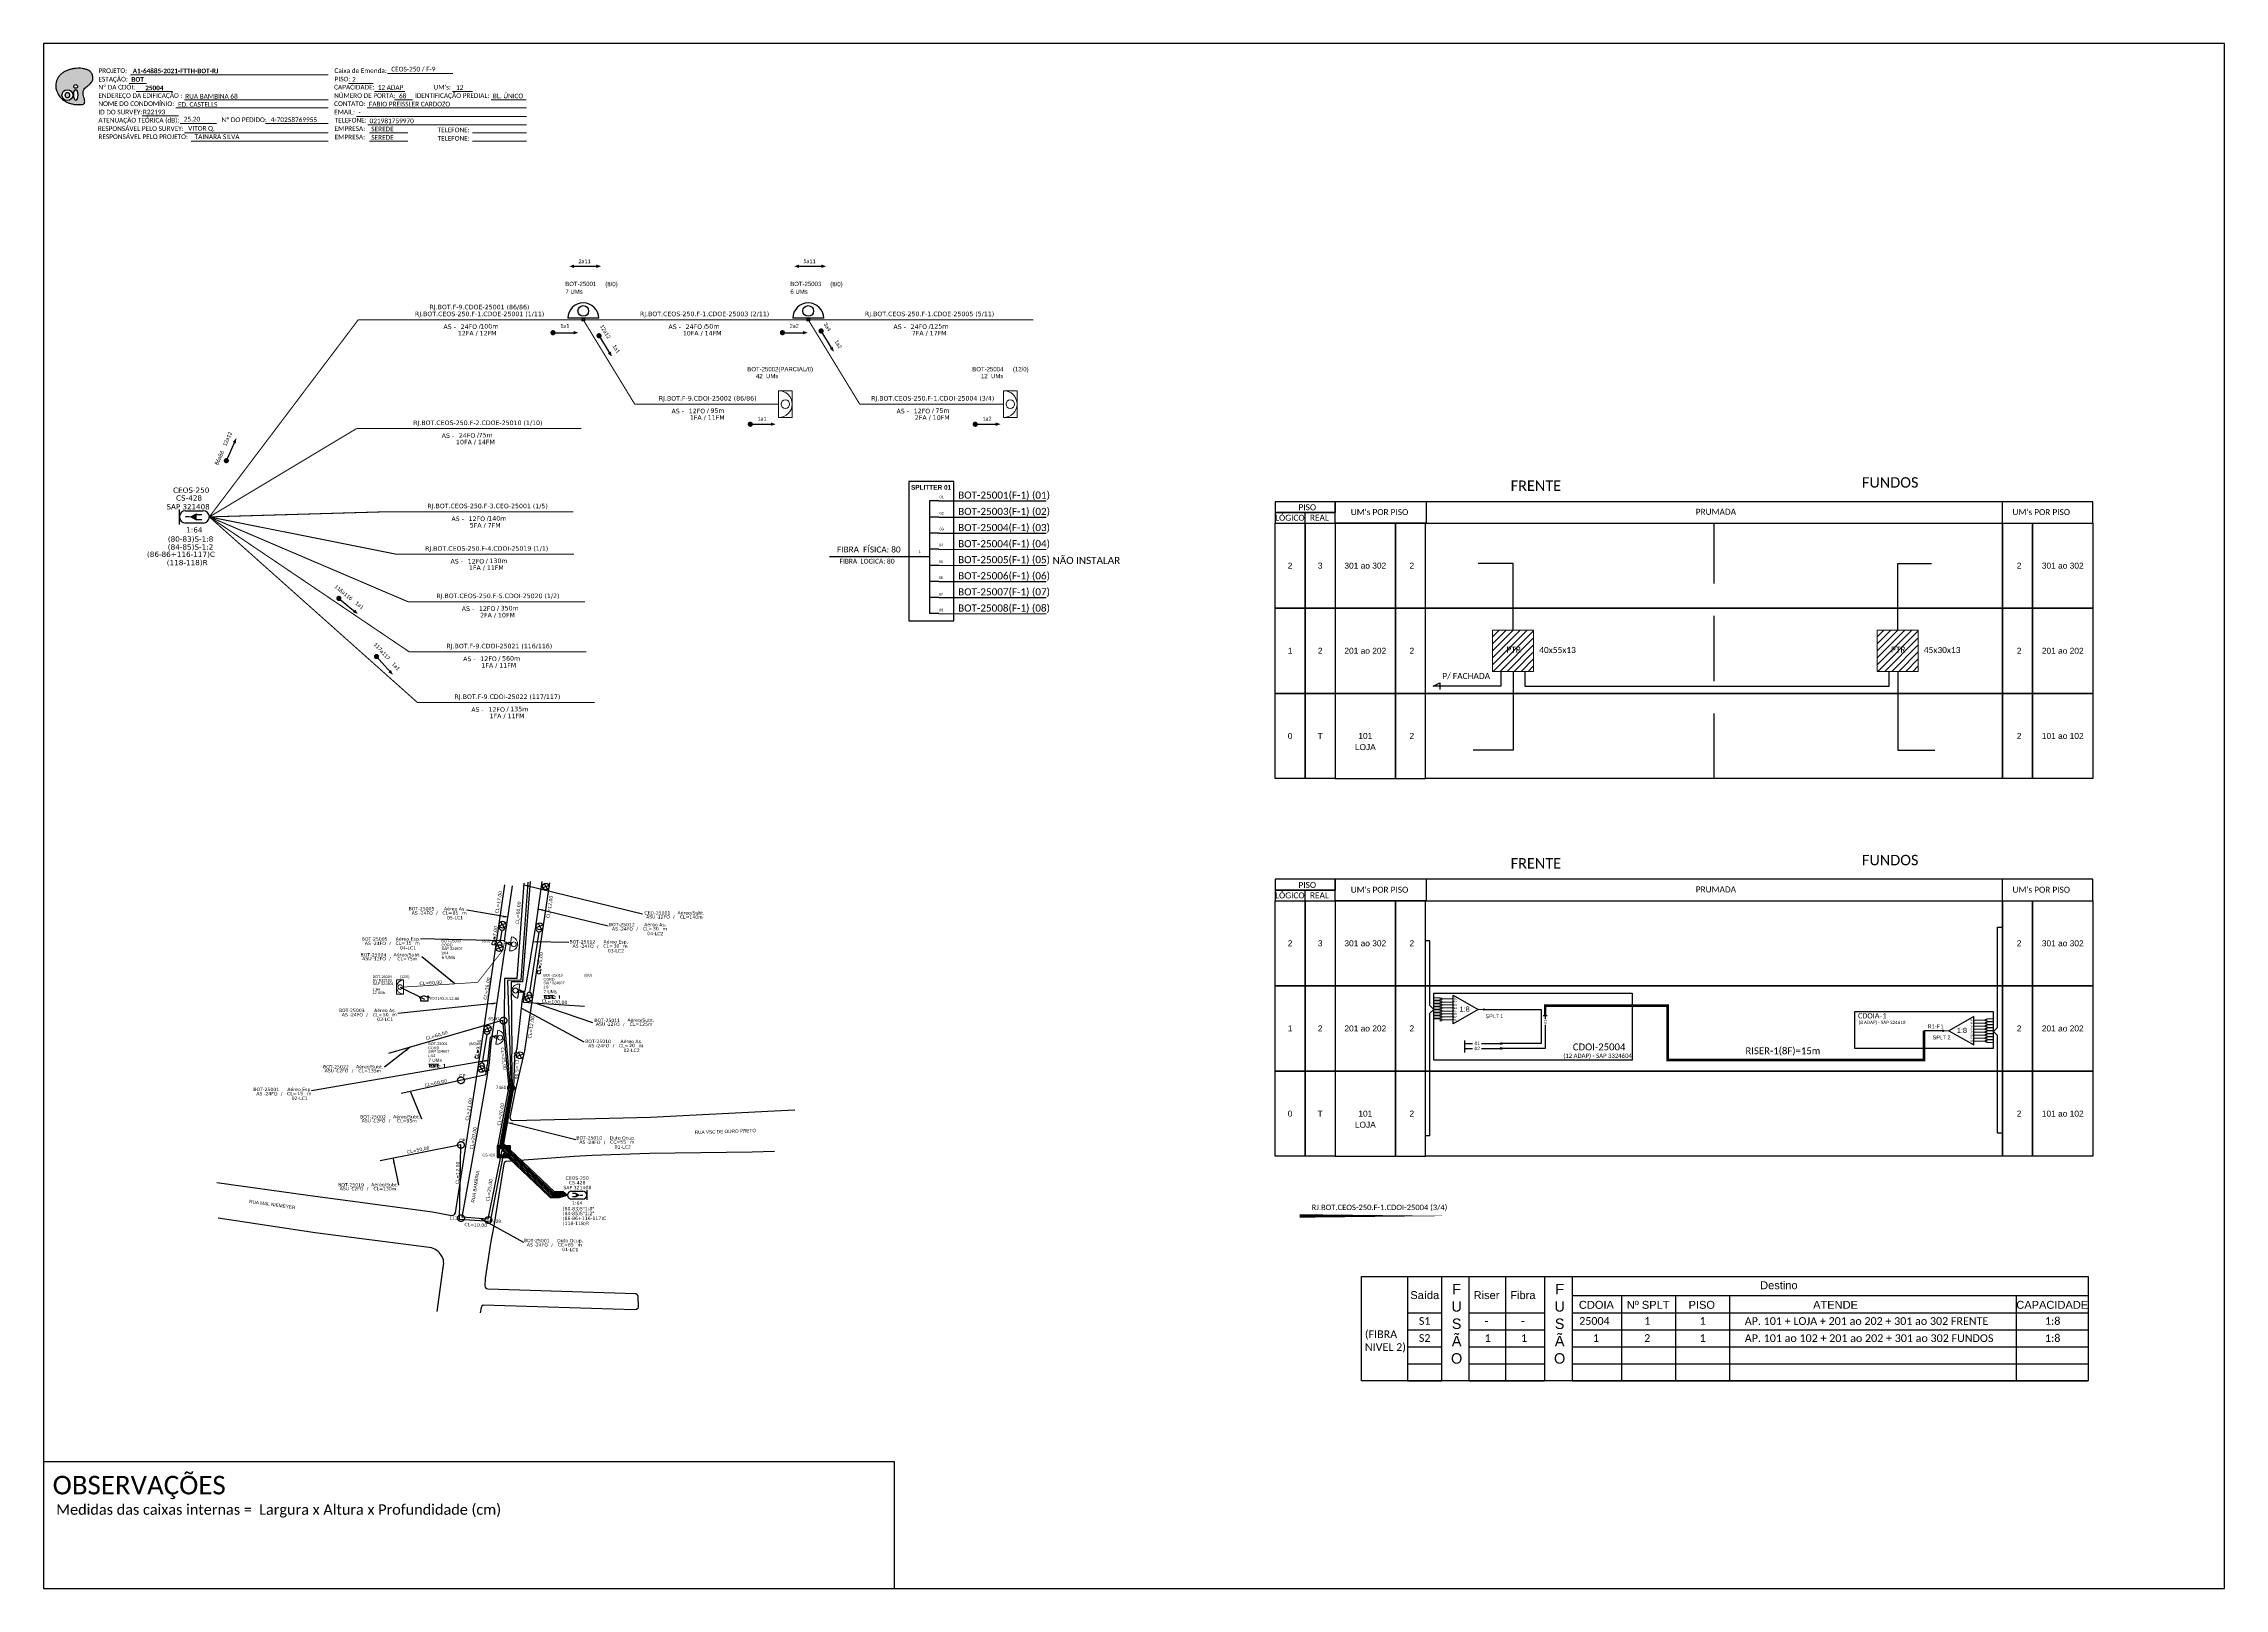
# Model space of a CAD drawing. Extents: x -89 to 749, y 705 to 1299.
import ezdxf
from ezdxf.enums import TextEntityAlignment as Align

# ---------------------------------------------------------------- set-up
doc = ezdxf.new("R2010")
doc.units = 0
doc.linetypes.add('DASHED', pattern=[0.75, 0.5, -0.25])
doc.linetypes.add('PHANTOM2', pattern=[1.25, 0.625, -0.125, 0.125, -0.125, 0.125, -0.125])
for name, color, linetype in [('10.1-Caixas Subterrâneas', 5, 'Continuous'), ('10.4-Postes', 1, 'Continuous'), ('20.4-CEOS', 1, 'Continuous'), ('CABO OPTICO EXISTENTE', 5, 'Continuous'), ('CAP a instalar', 1, 'Continuous'), ('CD de instalação futura', 8, 'Continuous'), ('celulas gpon', 7, 'Continuous'), ('label_cabos', 7, 'Continuous'), ('Legenda', 1, 'Continuous'), ('QUADRA', 7, 'Continuous'), ('SETA', 7, 'Continuous'), ('Subida Lateral', 5, 'Continuous'), ('surveys legendas', 7, 'Continuous')]:
    doc.layers.add(name, color=color, linetype=linetype)
for name, color, linetype, lineweight in [("20.0-LEGENDA DOS CDO'S", 1, 'Continuous', 0), ('20.1-CDO_INTERIOR', 1, 'Continuous', 0), ('20.2-CDO_POSTE', 1, 'Continuous', 5), ('20.6-CORDOALHA_SUPORTE', 7, 'Continuous', 25), ('40.1-ETIQUETAS', 1, 'Continuous', 20), ('CORDOALHA_SUPORTE', 7, 'Continuous', 25), ('Segmento Logradouro Texto', 7, 'Continuous', 0)]:
    doc.layers.add(name, color=color, linetype=linetype, lineweight=lineweight)
doc.layers.add('DROP DE CLIENTE', color=140, linetype='Continuous', plot=False)
doc.layers.add('EXTRA', color=50, linetype='Continuous', plot=False)
doc.styles.add('ARIAL', font='arial.ttf')
doc.styles.add('DIGICADE', font='arial.ttf')
doc.styles.add('ROMANS', font='romans')
doc.styles.add('siredit', font='verdana.ttf')
doc.styles.get("Standard").update_dxf_attribs({"font": 'arial.ttf'})
doc.styles.add('WMF-Calibri0', font='calibri.ttf')
doc.styles.add('WMF-Calibri1', font='calibrib.ttf')
doc.linetypes.add('FENCELINE1', pattern='A,0.25,-0.1,[133,ltypeshp.shx,S=0.1,R=0,X=-0.1,Y=0],-0.1,1', length=1.45)
doc.dimstyles.new('CC', dxfattribs={"dimtxt": 1, "dimasz": 2, "dimexe": 0.18, "dimexo": 0.0625, "dimgap": 0.09, "dimtad": 0, "dimdec": 0, "dimrnd": 1, "dimzin": 0, "dimdsep": 46, "dimtxsty": 'siredit', "dimblk": 'NONE', "dimcen": 0, "dimse1": 1, "dimse2": 1, "dimsd1": 1, "dimsd2": 1, "dimclrt": 7, "dimadec": 0, "dimazin": 0, "dimtfac": 1, "dimtdec": 0, "dimtofl": 0, "dimtmove": 0, "dimatfit": 3, "dimfxl": 0, "dimtolj": 1, "dimtzin": 0, "dimarcsym": 0})

# ---------------------------------------------------------------- blocks, each defined once
blk = doc.blocks.new('OI')
h = blk.add_hatch(color=40)
edge = h.paths.add_edge_path()
edge.add_spline(control_points=[(4.35, -0.67), (3.92, -0.99), (3.26, -1.5), (2.81, -2.59), (2.9, -3.5), (3.06, -4.27), (3.31, -4.85), (3.37, -5.39), (3.4, -5.88), (3.2, -6.4), (2.54, -6.61), (1.65, -6.63), (0.55, -6.67), (-0.56, -6.42), (-1.61, -6.14), (-2.77, -5.61), (-3.92, -4.77), (-4.89, -3.7), (-5.34, -2.65), (-5.6, -1.94), (-5.85, -0.96), (-5.71, 0.47), (-5.1, 2.02), (-4.14, 3.02), (-3.3, 3.61), (-2.37, 4.16), (-1.36, 4.44), (-0.56, 4.7), (0.79, 4.85), (2.24, 4.97), (3.79, 4.57), (4.67, 4.21), (5.44, 3.65), (5.76, 2.99), (6.03, 2.21), (6.01, 1.46), (5.72, 0.64), (5.31, 0.08), (4.88, -0.38), (4.51, -0.55), (4.35, -0.67)], knot_values=[0, 0, 0, 0, 1.60434, 2.417191, 3.427595, 4.282808, 4.776746, 5.304182, 5.888771, 6.258406, 6.858137, 7.79129, 8.986195, 10.124242, 11.187857, 12.242908, 13.953784, 15.414161, 16.515391, 17.349188, 17.675853, 19.552021, 21.515531, 22.568638, 23.63245, 24.621084, 25.782718, 26.745347, 27.142653, 29.870543, 31.004649, 31.921532, 32.709589, 33.801391, 34.042471, 35.192333, 35.971461, 36.628871, 37.254359, 37.836911, 37.836911, 37.836911, 37.836911], degree=3, periodic=0)
h.paths.add_polyline_path([(1.13, -0.87, -1), (-0.04, -0.87, -1)], flags=16)
edge = h.paths.add_edge_path(flags=16)
edge.add_ellipse((0.56, -3.59), major_axis=(-0.02, 1.71), ratio=0.361305, start_angle=0, end_angle=360)
h.paths.add_polyline_path([(-0.36, -3.62, -1), (-3.8, -3.62, -1)], flags=16)
edge = h.paths.add_edge_path(flags=0)
edge.add_ellipse((-2.08, -3.62), major_axis=(0, 0.885), ratio=0.758294, start_angle=0, end_angle=360)
at = {"color": 40}
for centre, radius in [((-2.08, -3.62), 1.72), ((0.54, -0.87), 0.587)]:
    blk.add_circle(centre, radius, dxfattribs=at)
blk.add_ellipse((-2.08, -3.62), major_axis=(0, 0.885), ratio=0.758294, start_param=-3.141592653589792, end_param=3.141592653589792, dxfattribs=at)
blk.add_ellipse((0.56, -3.59), major_axis=(-0.02, 1.71), ratio=0.361305, dxfattribs=at)
at = {"color": 40, "start_tangent": (-0.800898, -0.598801), "end_tangent": (-0.800898, -0.598801)}
blk.add_spline([(4.35, -0.67), (3.2, -1.78), (2.9, -2.54), (2.92, -3.55), (3.12, -4.38), (3.28, -4.85), (3.37, -5.37), (3.35, -5.95), (3.2, -6.29), (2.66, -6.55), (1.73, -6.63), (0.54, -6.62), (-0.58, -6.41), (-1.6, -6.11), (-2.56, -5.67), (-3.95, -4.67), (-4.89, -3.56), (-5.37, -2.56), (-5.64, -1.78), (-5.72, -1.46), (-5.63, 0.42), (-4.84, 2.22), (-4.13, 2.99), (-3.27, 3.62), (-2.4, 4.09), (-1.3, 4.47), (-0.37, 4.72), (0.02, 4.77), (2.75, 4.8), (3.85, 4.53), (4.69, 4.16), (5.31, 3.68), (5.85, 2.73), (5.93, 2.5), (5.94, 1.35), (5.67, 0.62), (5.29, 0.08), (4.84, -0.36), (4.35, -0.67)], degree=3, dxfattribs=at)
blk = doc.blocks.new('CARIMBO')
at = {"color": 7, "lineweight": 0}
for points in [[(134.48, -16.3), (159.61, -16.3)], [(35.15, -20.06), (41.7, -20.06)], [(35.66, -16.79), (111.64, -16.79)], [(37.81, -23.14), (51.75, -23.14)], [(119.43, -20.02), (128.92, -20.02)], [(129.48, -23.14), (141.1, -23.14)], [(159.42, -23.14), (167.09, -23.14)], [(40.13, -32.55), (54.07, -32.55)], [(52.97, -29.48), (111.64, -29.48)], [(56.38, -26.37), (111.64, -26.37)], [(122.56, -32.72), (187.83, -32.72)], [(126.6, -29.48), (187.83, -29.48)], [(137.07, -26.37), (144.01, -26.37)], [(174.24, -26.37), (187.8, -26.37)], [(54.67, -35.52), (68.61, -35.52)], [(56.38, -39.07), (111.64, -39.07)], [(126.84, -35.96), (187.83, -35.96)], [(127.45, -39.07), (142.25, -39.07)], [(167.06, -39.07), (187.83, -39.07)], [(58.87, -42.31), (111.64, -42.31)], [(127.45, -42.31), (142.25, -42.31)], [(167.06, -42.31), (187.83, -42.31)]]:
    blk.add_lwpolyline(points, dxfattribs=at)
at = {"color": 7, "xscale": 1.213923925163967, "yscale": 1.213923925163967, "zscale": 1.213923925163967, "rotation": 0.1532896023949059}
blk.add_blockref('OI', (13.86, -20.16), dxfattribs=at)
at = {"color": 7, "lineweight": 0, "style": 'WMF-Calibri0'}
for s, height, p in [('PROJETO:', 1.793, (23.26, -16.04)), ('Caixa de Emenda:', 1.7927, (114.02, -16.04)), ('ESTAÇÃO:', 1.793, (23.26, -19.32)), ('ENDEREÇO DA EDIFICAÇÃO :', 1.7927, (23.26, -25.63)), ('Nº DA CDOI:', 1.7927, (23.26, -22.39)), ('CAPACIDADE:', 1.7927, (113.91, -22.39)), ('NÚMERO DE PORTA:', 1.7927, (113.91, -25.63)), ('PISO:', 1.793, (114.09, -19.28)), ('IDENTIFICAÇÃO PREDIAL:', 1.7927, (144.99, -25.63)), ("UM's:", 1.793, (152.15, -22.39)), ('ATENUAÇÃO TEÓRICA (dB):', 1.7927, (23.26, -35.09)), ('NOME DO CONDOMÍNIO:', 1.7927, (23.26, -28.74)), ('ID DO SURVEY:', 1.7927, (23.26, -31.97)), ('CONTATO:', 1.793, (113.91, -28.74)), ('EMAIL:', 1.793, (113.91, -31.97)), ('TELEFONE:', 1.793, (114.09, -35.09)), ('RESPONSÁVEL PELO SURVEY:', 1.7927, (23.02, -38.32)), ('RESPONSÁVEL PELO PROJETO:', 1.7927, (23.26, -41.44)), ('EMPRESA:', 1.793, (114.09, -38.32)), ('EMPRESA:', 1.793, (114.09, -41.56)), ('TELEFONE:', 1.793, (153.7, -38.83)), ('TELEFONE:', 1.793, (153.7, -42.06))]:
    blk.add_text(s, height=height, dxfattribs=at).set_placement(p)
at = {"color": 7, "lineweight": 0, "flags": 8}
for tag, p, style in [('PROJ', (36.46, -16.13), 'WMF-Calibri1'), ('CEOS-XX', (135.87, -15.46), 'WMF-Calibri0'), ('EST', (35.94, -19.41), 'WMF-Calibri1'), ('LOGRADOURO', (56.65, -25.91), 'WMF-Calibri0'), ('PISO_PTR', (120.78, -19.42), 'WMF-Calibri0'), ('CAPAC.', (130.66, -22.52), 'WMF-Calibri0'), ('N°', (138.85, -25.77), 'WMF-Calibri0'), ("UC'S", (160.78, -22.54), 'WMF-Calibri0'), ('N°PREDIO', (174.94, -25.77), 'WMF-Calibri0'), ('_ID_', (40.39, -31.94), 'WMF-Calibri0'), ('NOME_DO_COND.', (53.23, -29.02), 'WMF-Calibri0'), ('O_POTEN', (56.06, -34.68), 'WMF-Calibri0'), ('EMAIL', (123.26, -32.12), 'WMF-Calibri0'), ('NOME_DO_CONTATO', (127.3, -28.89), 'WMF-Calibri0'), ('RES_SURVEY', (57.78, -38.23), 'WMF-Calibri0'), ('RES_PROJ', (60.27, -41.47), 'WMF-Calibri0'), ('TELEFONE', (127.55, -35.36), 'WMF-Calibri0'), ('EMP_RESP_SURVEY', (128.16, -38.47), 'WMF-Calibri0'), ('EMP_RESP_PROJ', (128.16, -41.71), 'WMF-Calibri0'), ('CONT_RESP_SURVEY', (167.76, -38.47), 'WMF-Calibri0'), ('CONT_RESP_PROJ', (167.76, -41.71), 'WMF-Calibri0')]:
    blk.add_attdef(tag, p, '', height=1.79, dxfattribs=dict(at, style=style))
at = {"color": 7, "lineweight": 0, "style": 'WMF-Calibri1', "flags": 8}
blk.add_attdef("N° CDO'S", text='', height=1.79, dxfattribs=at).set_placement((44.78, -22.68), align=Align.CENTER)
blk = doc.blocks.new('SPLT_1-8_SC-APC')
at = {"color": 1, "lineweight": 0}
blk.add_lwpolyline([(-17.04, -7.55), (-19.26, -7.55)], dxfattribs=at)
at = {"color": 1}
blk.add_lwpolyline([(-7.37, -2.1), (-17.04, -7.55), (-7.37, -13), (-7.37, -2.1)], dxfattribs=at)
at = {"color": 3, "lineweight": 0}
for points in [[(-2.99, -3.51), (-7.37, -3.51)], [(-7.37, -4.66), (-2.99, -4.66)], [(-7.37, -5.82), (-2.99, -5.82)], [(-7.37, -6.97), (-2.99, -6.97)], [(-7.37, -8.12), (-2.99, -8.12)], [(-2.41, -3.02), (-2.41, -4)], [(-2.41, -3.02), (0, -3.02)], [(-2.41, -4), (0, -4)], [(-2.41, -4.17), (-2.41, -5.16)], [(-2.41, -4.17), (0, -4.17)], [(-2.41, -5.16), (0, -5.16)], [(-2.41, -5.32), (-2.41, -6.31)], [(-2.41, -5.32), (0, -5.32)], [(-2.41, -6.31), (0, -6.31)], [(-2.41, -6.48), (-2.41, -7.46)], [(-2.41, -6.48), (0, -6.48)], [(-2.41, -7.46), (0, -7.46)], [(-2.41, -7.63), (-2.41, -8.62)], [(-2.41, -7.63), (0, -7.63)], [(-7.37, -9.28), (-2.99, -9.28)], [(-7.37, -10.43), (-2.99, -10.43)], [(-7.37, -11.58), (-2.99, -11.58)], [(-2.41, -8.62), (0, -8.62)], [(-2.41, -8.78), (-2.41, -9.77)], [(-2.41, -8.78), (0, -8.78)], [(-2.41, -9.77), (0, -9.77)], [(-2.41, -9.94), (-2.41, -10.92)], [(-2.41, -9.94), (0, -9.94)], [(-2.41, -10.92), (0, -10.92)], [(-2.41, -11.09), (-2.41, -12.08)], [(-2.41, -11.09), (0, -11.09)], [(-2.41, -12.08), (0, -12.08)]]:
    blk.add_lwpolyline(points, dxfattribs=at)
for points in [[(-2.99, -3.22), (-2.41, -3.22), (-2.41, -3.8), (-2.99, -3.8)], [(-2.99, -4.38), (-2.41, -4.38), (-2.41, -4.95), (-2.99, -4.95)], [(-2.99, -5.53), (-2.41, -5.53), (-2.41, -6.1), (-2.99, -6.1)], [(-2.99, -6.68), (-2.41, -6.68), (-2.41, -7.26), (-2.99, -7.26)], [(-2.99, -7.84), (-2.41, -7.84), (-2.41, -8.41), (-2.99, -8.41)], [(-2.99, -8.99), (-2.41, -8.99), (-2.41, -9.56), (-2.99, -9.56)], [(-2.99, -10.14), (-2.41, -10.14), (-2.41, -10.72), (-2.99, -10.72)], [(-2.99, -11.3), (-2.41, -11.3), (-2.41, -11.87), (-2.99, -11.87)]]:
    blk.add_lwpolyline(points, close=True, dxfattribs=at)
at = {"color": 1, "style": 'ARIAL'}
for s, height, p in [('1:8', 2, (-13.91, -8.4)), ('S1', 0.75, (-8.74, -3.78)), ('S2', 0.75, (-8.74, -4.97)), ('S3', 0.75, (-8.74, -6.18)), ('S4', 0.75, (-8.74, -7.36)), ('S5', 0.75, (-8.74, -8.57)), ('S6', 0.75, (-8.74, -9.69)), ('S7', 0.75, (-8.74, -10.78)), ('S8', 0.75, (-8.74, -11.9))]:
    blk.add_text(s, height=height, dxfattribs=at).set_placement(p)
blk = doc.blocks.new('POSTE_CELULA_9')
at = {"layer": '10.4-Postes', "color": 10}
for points in [[(-98.28, 125.14), (-100.92, 124.16)], [(-100.27, 125.89), (-98.93, 123.41)]]:
    blk.add_lwpolyline(points, dxfattribs=at)
blk.add_circle((-99.6, 124.65), 1.41, dxfattribs=at)
blk = doc.blocks.new('SURVEY_SURVEY')
for p, q in [((0, 0.0000152), (-0.0000151, 0.0000108)), ((-0.0000151, 0.0000108), (-0.0000104, 0.0000108)), ((-0.0000103, 0), (-0.0000103, 0.0000108)), ((0.0000103, 0), (-0.0000103, 0)), ((0, 0.0000152), (0.0000151, 0.0000108)), ((0.0000101, 0.0000159), (0.0000117, 0.0000159)), ((0.0000101, 0.0000123), (0.0000101, 0.0000159)), ((0.0000151, 0.0000108), (0.0000103, 0.0000108)), ((0.0000103, 0.0000108), (0.0000103, 0)), ((0.0000117, 0.0000159), (0.0000117, 0.0000119))]:
    blk.add_line(p, q)
blk = doc.blocks.new('*X58')
at = {"color": 0, "linetype": 'Continuous'}
for p, q in [((-1.25, 0.34099), (-0.49099, 1.1)), ((-1.25, 0.517767), (-0.667767, 1.1)), ((-1.25, 0.694544), (-0.844544, 1.1)), ((-1.25, 0.87132), (-1.02132, 1.1)), ((-1.25, 1.048097), (-1.198097, 1.1)), ((-1.25, 0.164214), (-0.8035, 0.610714)), ((-1.25, -0.012563), (-0.8035, 0.433937)), ((-1.25, -0.18934), (-0.8035, 0.25716)), ((-1.25, -0.366117), (-0.8035, 0.080383)), ((-0.789214, 0.625), (-0.314214, 1.1)), ((-0.612437, 0.625), (-0.137437, 1.1)), ((-0.43566, 0.625), (0.03934, 1.1)), ((-0.258883, 0.625), (0.216117, 1.1)), ((-0.082107, 0.625), (0.392893, 1.1)), ((0.09467, 0.625), (0.56967, 1.1)), ((0.271447, 0.625), (0.746447, 1.1)), ((0.448223, 0.625), (0.923223, 1.1)), ((0.625, 0.625), (1.1, 1.1)), ((0.801777, 0.625), (1.25, 1.073223)), ((0.8035, 0.449947), (1.25, 0.896447)), ((0.8035, 0.27317), (1.25, 0.71967)), ((0.8035, 0.096393), (1.25, 0.542893)), ((0.8035, -0.080383), (1.25, 0.366117)), ((0.8035, -0.25716), (1.25, 0.18934)), ((0.8035, -0.433937), (1.25, 0.012563)), ((-1.25, -0.542893), (-0.8035, -0.096393)), ((-1.25, -0.71967), (-0.8035, -0.27317)), ((-1.25, -0.896447), (-0.8035, -0.449947)), ((-1.25, -1.073223), (-0.801777, -0.625)), ((-1.1, -1.1), (-0.625, -0.625)), ((-0.923223, -1.1), (-0.448223, -0.625)), ((-0.746447, -1.1), (-0.271447, -0.625)), ((-0.56967, -1.1), (-0.09467, -0.625)), ((-0.392893, -1.1), (0.082107, -0.625)), ((-0.216117, -1.1), (0.258883, -0.625)), ((-0.03934, -1.1), (0.43566, -0.625)), ((0.137437, -1.1), (0.612437, -0.625)), ((0.314214, -1.1), (0.789214, -0.625)), ((0.49099, -1.1), (1.25, -0.34099)), ((0.667767, -1.1), (1.25, -0.517767)), ((0.8035, -0.610714), (1.25, -0.164214)), ((0.844544, -1.1), (1.25, -0.694544)), ((1.02132, -1.1), (1.25, -0.87132)), ((1.198097, -1.1), (1.25, -1.048097))]:
    blk.add_line(p, q, dxfattribs=at)
blk = doc.blocks.new('MANHOLE_MQ')
at = {"color": 0, "linetype": 'Continuous'}
for p, q in [((0.0000062, 0.0000057), (-0.0000063, 0.0000057)), ((-0.0000063, 0.0000057), (-0.0000063, -0.0000053)), ((-0.000004, 0.0000033), (0.000004, 0.0000033)), ((-0.000004, -0.0000029), (-0.000004, 0.0000033)), ((0.000004, 0.0000033), (0.000004, -0.0000029)), ((0.0000062, -0.0000053), (0.0000062, 0.0000057)), ((-0.0000063, -0.0000053), (0.0000062, -0.0000053)), ((0.000004, -0.0000029), (-0.000004, -0.0000029)), ((0.000004, -0.0000029), (0.000004, -0.0000029))]:
    blk.add_line(p, q, dxfattribs=at)
at = {"color": 0, "linetype": 'Continuous', "xscale": 5e-06, "yscale": 5e-06, "zscale": 1e-05}
blk.add_blockref('*X58', (0, 0.0000002), dxfattribs=at)
blk = doc.blocks.new('*U66')
at = {"color": 0}
blk.add_line((2.14, -0.58), (-2.1, -0.68), dxfattribs=at)
for centre, radius in [((0, 0.38), 0.733), ((0.03, -1.03), 0.393)]:
    blk.add_circle(centre, radius, dxfattribs=at)
blk.add_arc((0.02, -0.63), 2.12, 1.37817, 181.37817, dxfattribs=at)
blk = doc.blocks.new('Inst CDOE-8 CAIXA DIST OPT CDOE 48F_8D C_SPL OPTAP')
at = {"layer": "20.0-LEGENDA DOS CDO'S", "color": 0}
for tag, p, style, flags in [('ID_ATIVIDADE', (0.12, 6.47), 'ARIAL', 3), ('FATOR', (7.92, 6.47), 'ARIAL', 1), ('QTDE', (0.23, -0.97), 'DIGICADE', 3)]:
    blk.add_attdef(tag, p, '', height=0.8, rotation=0.11799, dxfattribs=dict(at, style=style, flags=flags))
at = {"layer": "20.0-LEGENDA DOS CDO'S", "color": 0, "style": 'ARIAL'}
for tag, p, height in [('1:XX', (-0.01, 1.7), 0.8), ('SAP', (0.12, 2.96), 0.8), ('CORDOALHA', (0.12, 4.02), 0.8), ('FID', (0.12, 5.25), 0.8), ('UMS', (0.14, 0.22), 1)]:
    blk.add_attdef(tag, p, '', height=height, rotation=0.11799, dxfattribs=at)
blk.add_attdef('FIBRAS_UTILIZADAS', text='', height=0.8, rotation=0.11799, dxfattribs=at).set_placement((13.48, 5.26), align=Align.CENTER)
blk = doc.blocks.new('Teste  FTTH')
at = {"color": 0, "lineweight": 0, "style": 'ROMANS'}
for tag, p in [('TESTE', (-2.3, -0.29)), ('QTDE', (0.21, -0.29))]:
    blk.add_attdef(tag, p, '', height=0.48, dxfattribs=at)
for tag, p, flags in [('FID', (-2.23, -1.25), 1), ('FATOR', (-2.23, -2.03), 3), ('ID_ATIVIDADE', (-2.23, -2.72), 3)]:
    blk.add_attdef(tag, p, '', height=0.48, dxfattribs=dict(at, flags=flags))
blk = doc.blocks.new('MHMZ')
at = {"linetype": 'PHANTOM2'}
blk.add_circle((0, 0), 0.0000101, dxfattribs=at)
blk = doc.blocks.new('Inst CB DT OCUP CFOA-SM-AS-80-TS-24')
at = {"layer": 'label_cabos', "color": 0, "style": 'siredit'}
for tag, flags, p in [('ID_ATIVIDADE', 3, (1.31, 2.67)), ('FATOR', 1, (11.56, 2.55))]:
    blk.add_attdef(tag, text='', height=1, rotation=359.69001, dxfattribs=dict(at, flags=flags)).set_placement(p, align=Align.MIDDLE_CENTER)
for tag, p in [('TIPO_CABO', (1.76, 0)), ('DESTINO_CABO', (3.13, 1.26)), ('CABO', (4.69, -0.05)), ('/', (7.71, -0.05)), ('LANCE', (10.91, 0)), ('TIPO_CABO', (13.11, 1.24)), ('UND', (15.96, 0)), ('FID', (13.15, -1.41))]:
    blk.add_attdef(tag, text='', height=1, rotation=359.69001, dxfattribs=at).set_placement(p, align=Align.MIDDLE_CENTER)
blk.add_attdef('QTDE', (12.43, -0.47), '', height=1, rotation=359.69001, dxfattribs=at)
blk = doc.blocks.new('_None')
blk = doc.blocks.new('Inst CORD ALUMINIO 4.8 MM 3F')
at = {"layer": '20.6-CORDOALHA_SUPORTE', "color": 0, "lineweight": 0, "style": 'ROMANS'}
for tag, p, flags in [('ID_ATIVIDADE', (-5.2, -6.67), 3), ('FATOR', (-5.2, -4.44), 3), ('FID', (-5.2, -8.9), 1)]:
    blk.add_attdef(tag, p, '', height=1, dxfattribs=dict(at, flags=flags))
blk.add_attdef('LANCE', text='', height=1, dxfattribs=at).set_placement((-0.54, -2.21), align=Align.RIGHT)
at = {"layer": '20.6-CORDOALHA_SUPORTE', "color": 0, "style": 'siredit'}
blk.add_attdef('QTDE', (-0.54, -2.21), '', height=1, rotation=359.69001, dxfattribs=at)
blk = doc.blocks.new('Inst CB ESP CFOA-SM-AS-80-TS-24')
at = {"layer": 'label_cabos', "color": 0, "style": 'siredit'}
for tag, flags, p in [('ID_ATIVIDADE', 3, (1.31, 2.67)), ('FATOR', 1, (11.56, 2.55))]:
    blk.add_attdef(tag, text='', height=1, rotation=359.69001, dxfattribs=dict(at, flags=flags)).set_placement(p, align=Align.MIDDLE_CENTER)
for tag, p in [('TIPO_CABO', (1.76, 0)), ('DESTINO_CABO', (3.13, 1.26)), ('CABO', (4.69, -0.05)), ('/', (7.71, -0.05)), ('LANCE', (10.81, 0)), ('TIPO_CABO', (13.11, 1.24)), ('UND', (15.96, 0)), ('FID', (13.15, -1.41))]:
    blk.add_attdef(tag, text='', height=1, rotation=359.69001, dxfattribs=at).set_placement(p, align=Align.MIDDLE_CENTER)
blk.add_attdef('QTDE', (12.43, -0.47), '', height=1, rotation=359.69001, dxfattribs=at)
blk = doc.blocks.new('LEGENDA DOS CABOS')
at = {"layer": 'EXTRA', "color": 0, "style": 'siredit'}
for tag, p in [('ID', (4.6, 0.97)), ('XX', (9.03, 0.97))]:
    blk.add_attdef(tag, text='', height=0.48, rotation=359.69001, dxfattribs=at).set_placement(p, align=Align.MIDDLE_CENTER)
at = {"layer": 'Legenda', "color": 0, "style": 'siredit'}
for tag, p in [('TIPO_CABO', (1.31, 0)), ('CABO', (4.69, -0.05)), ('/', (6.81, -0.05)), ('METROS', (10.03, -0.05))]:
    blk.add_attdef(tag, text='', height=0.8, rotation=359.69001, dxfattribs=at).set_placement(p, align=Align.MIDDLE_CENTER)
blk = doc.blocks.new('Inst CB AS CFOA-SM-AS-80-TS-24')
at = {"layer": 'label_cabos', "color": 0, "style": 'siredit'}
for tag, flags, p in [('ID_ATIVIDADE', 3, (1.31, 2.67)), ('FATOR', 1, (11.56, 2.55))]:
    blk.add_attdef(tag, text='', height=1, rotation=359.69001, dxfattribs=dict(at, flags=flags)).set_placement(p, align=Align.MIDDLE_CENTER)
for tag, p in [('TIPO_CABO', (1.76, 0)), ('DESTINO_CABO', (3.13, 1.26)), ('CABO', (4.69, -0.05)), ('/', (7.71, -0.05)), ('LANCE', (10.81, 0)), ('TIPO_CABO', (13.11, 1.24)), ('UND', (15.96, 0)), ('FID', (13.15, -1.41))]:
    blk.add_attdef(tag, text='', height=1, rotation=359.69001, dxfattribs=at).set_placement(p, align=Align.MIDDLE_CENTER)
blk.add_attdef('QTDE', (12.43, -0.47), '', height=1, rotation=359.69001, dxfattribs=at)
blk = doc.blocks.new('*U73')
at = {"layer": '20.4-CEOS', "color": 7, "style": 'siredit'}
for tag, p in [('FIBRAS_SPLITTER', (0, 0)), ('FIBRAS_TOP_C', (0, -4.13)), ('RESERVA_FINAIS', (0, -5.46))]:
    blk.add_attdef(tag, p, '', height=1.01, dxfattribs=at)
for tag, p, flags in [('ID_ATIVIDADE', (0, -6.77), 3), ('QTDE', (0, -9.4), 1), ('FATOR', (0, -8.09), 1), ('FID', (0, -10.71), 1)]:
    blk.add_attdef(tag, p, '', height=1.01, dxfattribs=dict(at, flags=flags))
blk = doc.blocks.new('*U75')
at = {"layer": '20.4-CEOS', "color": 7, "style": 'siredit'}
blk.add_attdef('FIBRAS_SPLITTER', (0, 0), '', height=1.01, dxfattribs=at)
for tag, p, flags in [('QTDE', (0, -4.11), 1), ('ID_ATIVIDADE', (0, -1.48), 3), ('FATOR', (0, -2.79), 1), ('FID', (0, -5.42), 1)]:
    blk.add_attdef(tag, p, '', height=1.01, dxfattribs=dict(at, flags=flags))
blk = doc.blocks.new('ETIQUETA_RS5F')
at = {"layer": '40.1-ETIQUETAS', "color": 0, "style": 'siredit'}
blk.add_text('/', height=1.5, dxfattribs=at).set_placement((1.58, -1.95), align=Align.MIDDLE_RIGHT)
for tag, p in [('ETIQUETA_R_SECUNDARIA', (1.21, 2.1)), ('ETIQUETA_R_PRIMARIA', (1.21, 4.1)), ('F_ATIVAS/F_MORTAS', (1.14, -4.24))]:
    blk.add_attdef(tag, text='', height=1.5, dxfattribs=at).set_placement(p, align=Align.MIDDLE_CENTER)
for tag, p in [('TIPO_CABO', (-6.58, -2.12)), ('CAP_CABO', (0.4, -2.09))]:
    blk.add_attdef(tag, text='', height=1.5, dxfattribs=at).set_placement(p, align=Align.MIDDLE_RIGHT)
for tag, p in [('FUSÃO_1', (0.85, -8.39)), ('FUSÃO_2', (0.85, -10.6)), ('FUSÃO_3', (0.85, -12.93)), ('FUSÃO_4', (0.85, -15.14)), ('FUSÃO_5', (0.85, -17.16))]:
    blk.add_attdef(tag, text='', height=1.5, dxfattribs=at).set_placement(p, align=Align.CENTER)
blk.add_attdef('METROS', text='', height=1.5, dxfattribs=at).set_placement((2.14, -1.95), align=Align.MIDDLE_LEFT)
blk = doc.blocks.new('CDOE-TEXTO PADRÃO')
at = {"layer": "20.0-LEGENDA DOS CDO'S", "color": 0, "style": 'ARIAL'}
for tag, p in [('CDO_N', (0.49, 7.39)), ('SAP', (0.51, 1.67)), ('CORDOALHA', (0.5, 4.33)), ('SPLITER_1', (0.59, -0.91)), ('(XX-XX_F)S', (0.54, -8.29)), ('SPLITER_2', (0.6, -3.55)), ('(XX-XX_L)S', (0.55, -10.83)), ('UMS', (0.55, -13.15))]:
    blk.add_attdef(tag, p, '', height=1.7, rotation=0.11799, dxfattribs=at)
blk.add_attdef('FIBRAS_UTILIZADAS', text='', height=1.7, rotation=0.11799, dxfattribs=at).set_placement((19.77, 7.43), align=Align.CENTER)
blk = doc.blocks.new('CDOI_INT')
at = {"layer": '20.1-CDO_INTERIOR', "color": 0, "lineweight": 18}
blk.add_lwpolyline([(4.25, -4.25), (4.25, 4.25), (0, 4.25), (0, -4.25)], close=True, dxfattribs=at)
blk.add_circle((2.12, 0), 1.36, dxfattribs=at)
blk.add_arc((0, 0), 4.25, 270, 90, dxfattribs=at)
at = {"layer": "20.0-LEGENDA DOS CDO'S", "color": 0, "style": 'ARIAL'}
for tag, p in [('SAP', (-0.08, 6.23)), ('CDO_N', (-0.08, 10.38)), ('SURVEY', (-0.08, 8.2)), ('SPLITER_1', (21.18, 10.38)), ('SPLITER_2', (21.19, 8.68)), ('1:XX', (5.94, -2.22)), ('UMS', (5.94, -4.24))]:
    blk.add_attdef(tag, p, '', height=1.36, dxfattribs=at)
blk.add_attdef('FIBRAS_UTILIZADAS', text='', height=1.36, dxfattribs=at).set_placement((15.34, 10.38), align=Align.CENTER)
blk = doc.blocks.new('CEOS_UN_SC')
at = {"layer": '20.4-CEOS', "color": 0}
for p, q in [((-9.11, 2.39), (-2.39, 2.39)), ((-2.39, -2.39), (-9.11, -2.39))]:
    blk.add_line(p, q, dxfattribs=at)
for points in [[(-11.5, -2.89), (-11.5, 2.89)], [(-7.6, 0), (-9.22, 0)], [(-4.96, 0.95), (-2.92, 0.95)], [(-4.96, -1.04), (-2.92, -1.04)]]:
    blk.add_lwpolyline(points, dxfattribs=at)
blk.add_lwpolyline([(-7.6, 0, 0, 2.95, 0), (-4.83, 0, 2.95, 2.95, 0)], format="xyseb", dxfattribs=at)
for centre, start, end in [((-9.11, 0), 90, 270), ((-2.39, 0), 270, 90)]:
    blk.add_arc(centre, 2.39, start, end, dxfattribs=at)
at = {"layer": '20.4-CEOS', "color": 7, "style": 'siredit'}
for tag, height, p in [('NOME?', 2.03, (-5.75, 10.27)), ('TIPO?', 2, (-8.17, 3.89)), ('LOCAL?', 2.03, (-5.75, 7.27))]:
    blk.add_attdef(tag, text='', height=height, dxfattribs=at).set_placement(p, align=Align.MIDDLE_CENTER)
for tag, p in [('RACIO_SPLITAGEM', (-5.75, -3.97)), ('FIBRAS_RESERVA', (-5.75, -7.51))]:
    blk.add_attdef(tag, text='', height=2.03, dxfattribs=at).set_placement(p, align=Align.TOP_CENTER)

msp = doc.modelspace()

# ---------------------------------------------------------------- hatches: boundary and pattern name
h = msp.add_hatch()
h.set_pattern_fill('ANSI31', color=1, scale=0.6)
h.set_pattern_definition([(45, (-2.346, 3744.709), (-1.3470384, 1.3470384), [])])
h.paths.add_polyline_path([(483.64, 1073.45), (467.83, 1073.45), (467.83, 1057.65), (483.64, 1057.65)])
h.paths.add_polyline_path([(472.57, 1064.28), (479.37, 1064.28), (479.37, 1067.75), (472.57, 1067.75)], flags=24)
h = msp.add_hatch()
h.set_pattern_fill('ANSI31', color=1, scale=0.6)
h.set_pattern_definition([(45, (145.5347, 3744.709), (-1.3470384, 1.3470384), [])])
h.paths.add_polyline_path([(631.52, 1073.45), (615.71, 1073.45), (615.71, 1057.65), (631.52, 1057.65)])
h.paths.add_polyline_path([(620.45, 1064.28), (627.25, 1064.28), (627.25, 1067.75), (620.45, 1067.75)], flags=24)
h = msp.add_hatch(color=3)
h.dxf.hatch_style = 1
edge = h.paths.add_edge_path()
edge.add_arc((464.57, 927.62), 0.256, 0, 360)
h = msp.add_hatch(color=3)
h.dxf.hatch_style = 1
edge = h.paths.add_edge_path()
edge.add_arc((471.14, 914.51), 0.32, 0, 360)
h = msp.add_hatch(color=3)
h.dxf.hatch_style = 1
edge = h.paths.add_edge_path()
edge.add_arc((641.03, 919.45), 0.256, 0, 360)
h = msp.add_hatch(color=3)
h.dxf.hatch_style = 1
edge = h.paths.add_edge_path()
edge.add_arc((471.14, 912.64), 0.32, 0, 360)

# ---------------------------------------------------------------- linework, layer by layer
at = {"color": 7, "linetype": 'Continuous'}
for p, q in [((251.36, 1123.26), (251.36, 1079.83)), ((254.88, 1123.26), (251.36, 1123.26)), ((254.88, 1116.98), (251.36, 1116.98)), ((254.88, 1110.79), (251.36, 1110.79)), ((247.71, 1101.83), (251.34, 1101.83)), ((254.88, 1104.57), (251.36, 1104.57)), ((254.88, 1098.4), (251.36, 1098.4)), ((254.88, 1092.24), (251.36, 1092.24)), ((254.88, 1086.05), (251.36, 1086.05)), ((254.88, 1079.83), (251.36, 1079.83))]:
    msp.add_line(p, q, dxfattribs=at)
at = {"color": 10, "linetype": 'Continuous'}
for p, q in [((254.88, 1123.26), (296.25, 1123.25)), ((254.88, 1116.98), (296.25, 1116.97)), ((254.88, 1110.79), (296.25, 1110.77)), ((254.88, 1104.57), (296.25, 1104.55)), ((254.88, 1098.42), (296.25, 1098.4)), ((254.88, 1092.24), (296.25, 1092.22)), ((254.88, 1086.05), (296.25, 1086.03)), ((254.88, 1079.83), (296.25, 1079.82))]:
    msp.add_line(p, q, dxfattribs=at)
at = {"color": 1, "linetype": 'Continuous', "lineweight": 60}
msp.add_line((247.71, 1101.83), (212.92, 1101.72), dxfattribs=at)
at = {"color": 7}
for p, q in [((448.17, 824.9), (448.17, 784.77)), ((472.86, 824.9), (472.86, 784.77)), ((487.77, 824.9), (487.77, 784.77)), ((498.5, 824.9), (498.5, 784.77)), ((517.36, 817.6), (517.36, 784.77)), ((538.16, 817.6), (538.16, 784.77)), ((558.92, 817.6), (558.92, 784.77)), ((669.15, 817.6), (669.15, 784.77))]:
    msp.add_line(p, q, dxfattribs=at)
for points in [[(-89.32, 705.02), (749.25, 705.02), (749.25, 1299.02), (-89.32, 1299.02), (-89.32, 705.02)], [(395.76, 1114.66), (395.76, 1118.78)], [(407.34, 1114.66), (698.66, 1114.66), (698.66, 1122.89), (407.34, 1122.89), (407.34, 1122.89), (407.34, 1118.78)], [(442.39, 1114.66), (442.39, 1122.89)], [(663.93, 1114.66), (663.93, 1122.89)], [(395.76, 969.45), (395.76, 973.56)], [(407.34, 969.45), (698.66, 969.45), (698.66, 977.67), (407.34, 977.67), (407.34, 977.67), (407.34, 973.56)], [(442.39, 969.45), (442.39, 977.67)], [(663.93, 969.45), (663.93, 977.67)], [(105.87, 855.62), (109.28, 855.62)]]:
    msp.add_lwpolyline(points)
at = {"color": 7, "lineweight": 0}
msp.add_lwpolyline([(-4.01, 1268.26), (20.14, 1268.26)], dxfattribs=at)
at = {"const_width": 1}
for points in [[(106.05, 1187.86, 1), (107.05, 1187.86, 1)], [(124, 1187.13, 1), (124.52, 1186.28, 1)], [(194.29, 1187.86, 1), (195.29, 1187.86, 1)], [(209.38, 1188.96, 1), (209.9, 1188.11, 1)]]:
    msp.add_lwpolyline(points, format="xyb", close=True, dxfattribs=at)
at = {"color": 8, "const_width": 1}
for points in [[(181.91, 1152.66, 1), (182.91, 1152.66, 1)], [(-19.26, 1138.19, 1), (-18.85, 1139.1, 1)], [(23.83, 1086.01, 1), (24.61, 1085.37, 1)], [(38.35, 1063.72, 1), (39.01, 1062.97, 1)]]:
    msp.add_lwpolyline(points, format="xyb", close=True, dxfattribs=at)
at = {"color": 7, "const_width": 1}
msp.add_lwpolyline([(268.42, 1152.66, 1), (269.42, 1152.66, 1)], format="xyb", close=True, dxfattribs=at)
at = {"color": 7}
for points in [[(243.39, 1077.05), (260.67, 1077.05), (260.67, 1130.71), (243.39, 1130.71)], [(417.49, 824.9), (696.93, 824.9), (696.93, 784.77), (417.49, 784.77)]]:
    msp.add_lwpolyline(points, close=True, dxfattribs=at)
for points in [[(384.19, 1118.78), (407.34, 1118.78), (407.34, 1122.89), (384.19, 1122.89)], [(384.19, 1114.66), (407.34, 1114.66), (407.34, 1118.78), (384.19, 1118.78)], [(384.19, 1114.66), (395.76, 1114.66), (395.76, 1081.92), (384.19, 1081.92)], [(395.76, 1114.66), (407.34, 1114.66), (407.34, 1081.92), (395.76, 1081.92)], [(430.48, 1114.66), (407.34, 1114.66), (407.34, 1081.92), (430.48, 1081.92)], [(442.05, 1114.66), (430.48, 1114.66), (430.48, 1081.92), (442.05, 1081.92)], [(442.05, 1114.66), (663.95, 1114.66), (663.95, 1081.92), (442.05, 1081.92)], [(663.95, 1114.66), (675.52, 1114.66), (675.52, 1081.92), (663.95, 1081.92)], [(675.52, 1114.66), (698.66, 1114.66), (698.66, 1081.92), (675.52, 1081.92)], [(384.19, 1081.92), (395.76, 1081.92), (395.76, 1049.18), (384.19, 1049.18)], [(395.76, 1081.92), (407.34, 1081.92), (407.34, 1049.18), (395.76, 1049.18)], [(430.48, 1081.92), (407.34, 1081.92), (407.34, 1049.18), (430.48, 1049.18)], [(442.05, 1081.92), (430.48, 1081.92), (430.48, 1049.18), (442.05, 1049.18)], [(442.05, 1081.92), (663.95, 1081.92), (663.95, 1049.18), (442.05, 1049.18)], [(663.95, 1081.92), (675.52, 1081.92), (675.52, 1049.18), (663.95, 1049.18)], [(675.52, 1081.92), (698.66, 1081.92), (698.66, 1049.18), (675.52, 1049.18)], [(384.19, 1049.18), (395.76, 1049.18), (395.76, 1016.43), (384.19, 1016.43)], [(395.76, 1049.18), (407.34, 1049.18), (407.34, 1016.43), (395.76, 1016.43)], [(430.48, 1049.18), (407.34, 1049.18), (407.34, 1016.43), (430.48, 1016.43)], [(442.05, 1049.18), (430.48, 1049.18), (430.48, 1016.43), (442.05, 1016.43)], [(442.05, 1049.18), (663.95, 1049.18), (663.95, 1016.43), (442.05, 1016.43)], [(663.95, 1049.18), (675.52, 1049.18), (675.52, 1016.43), (663.95, 1016.43)], [(675.52, 1049.18), (698.66, 1049.18), (698.66, 1016.43), (675.52, 1016.43)], [(384.19, 973.56), (407.34, 973.56), (407.34, 977.67), (384.19, 977.67)], [(384.19, 969.45), (407.34, 969.45), (407.34, 973.56), (384.19, 973.56)], [(384.19, 969.45), (395.76, 969.45), (395.76, 936.71), (384.19, 936.71)], [(395.76, 969.45), (407.34, 969.45), (407.34, 936.71), (395.76, 936.71)], [(430.48, 969.45), (407.34, 969.45), (407.34, 936.71), (430.48, 936.71)], [(442.05, 969.45), (430.48, 969.45), (430.48, 936.71), (442.05, 936.71)], [(442.05, 969.45), (663.95, 969.45), (663.95, 936.71), (442.05, 936.71)], [(663.95, 969.45), (675.52, 969.45), (675.52, 936.71), (663.95, 936.71)], [(675.52, 969.45), (698.66, 969.45), (698.66, 936.71), (675.52, 936.71)], [(384.19, 936.71), (395.76, 936.71), (395.76, 903.96), (384.19, 903.96)], [(395.76, 936.71), (407.34, 936.71), (407.34, 903.96), (395.76, 903.96)], [(430.48, 936.71), (407.34, 936.71), (407.34, 903.96), (430.48, 903.96)], [(442.05, 936.71), (430.48, 936.71), (430.48, 903.96), (442.05, 903.96)], [(442.05, 936.71), (663.95, 936.71), (663.95, 903.96), (442.05, 903.96)], [(663.95, 936.71), (675.52, 936.71), (675.52, 903.96), (663.95, 903.96)], [(675.52, 936.71), (698.66, 936.71), (698.66, 903.96), (675.52, 903.96)], [(384.19, 903.96), (395.76, 903.96), (395.76, 871.22), (384.19, 871.22)], [(395.76, 903.96), (407.34, 903.96), (407.34, 871.22), (395.76, 871.22)], [(430.48, 903.96), (407.34, 903.96), (407.34, 871.22), (430.48, 871.22)], [(442.05, 903.96), (430.48, 903.96), (430.48, 871.22), (442.05, 871.22)], [(442.05, 903.96), (663.95, 903.96), (663.95, 871.22), (442.05, 871.22)], [(663.95, 903.96), (675.52, 903.96), (675.52, 871.22), (663.95, 871.22)], [(675.52, 903.96), (698.66, 903.96), (698.66, 871.22), (675.52, 871.22)]]:
    msp.add_lwpolyline(points, close=True)
at = {"color": 3, "linetype": 'DASHED', "ltscale": 50}
msp.add_lwpolyline([(553, 1016.43), (553, 1114.66)], dxfattribs=at)
at = {"color": 3}
for points in [[(475.74, 1073.45), (475.74, 1099.11), (462.26, 1099.11)], [(623.62, 1073.45), (623.62, 1099.11), (636.64, 1099.11)], [(475.74, 1057.65), (475.74, 1027.35), (460.38, 1027.35)], [(623.62, 1057.65), (623.62, 1027.35), (637.85, 1027.35)], [(663.95, 880.07), (662.01, 880.07), (662, 917.64), (660.44, 919.15), (662, 920.66), (662, 959.31), (663.95, 959.31)], [(442.05, 879.11), (443.7, 879.11), (443.71, 926.16), (445.27, 927.67), (443.71, 929.18), (443.71, 954.06), (442.05, 954.06)], [(457.23, 914.51), (460.14, 914.51)], [(463.55, 914.51), (471.14, 914.51), (471.14, 914.51)]]:
    msp.add_lwpolyline(points, dxfattribs=at)
at = {"color": 1, "lineweight": 0}
for points in [[(467.83, 1073.45), (483.64, 1073.45), (483.64, 1057.65), (467.83, 1057.65)], [(615.71, 1073.45), (631.52, 1073.45), (631.52, 1057.65), (615.71, 1057.65)]]:
    msp.add_lwpolyline(points, close=True, dxfattribs=at)
at = {"color": 1}
for points in [[(471, 1057.65), (471, 1051.91), (445.06, 1051.91), (447.59, 1053.21), (447.59, 1050.61)], [(480.21, 1057.65), (480.21, 1051.91), (620.29, 1051.91), (620.29, 1057.65)], [(452.68, 933.07), (462.34, 927.62), (452.68, 922.17), (452.68, 933.07)], [(457.23, 911.08), (457.23, 915.68)]]:
    msp.add_lwpolyline(points, dxfattribs=at)
for points in [[(445.31, 933.92), (521.5, 933.92), (521.5, 908.11), (445.31, 908.11)], [(607.2, 926.9), (660.32, 926.9), (660.32, 912.58), (607.2, 912.58)]]:
    msp.add_lwpolyline(points, close=True, dxfattribs=at)
at = {"color": 3, "lineweight": 0}
for points in [[(447.72, 932.15), (445.31, 932.15)], [(447.72, 931.16), (445.31, 931.16)], [(447.72, 931), (445.31, 931)], [(447.72, 932.15), (447.72, 931.16)], [(447.72, 931), (447.72, 930.01)], [(448.3, 931.66), (452.68, 931.66)], [(447.72, 930.01), (445.31, 930.01)], [(447.72, 929.84), (445.31, 929.84)], [(447.72, 928.86), (445.31, 928.86)], [(447.72, 928.69), (445.31, 928.69)], [(447.72, 927.7), (445.31, 927.7)], [(447.72, 927.54), (445.31, 927.54)], [(447.72, 926.55), (445.31, 926.55)], [(447.72, 926.38), (445.31, 926.38)], [(447.72, 925.4), (445.31, 925.4)], [(447.72, 925.23), (445.31, 925.23)], [(447.72, 924.24), (445.31, 924.24)], [(447.72, 924.08), (445.31, 924.08)], [(447.72, 929.84), (447.72, 928.86)], [(447.72, 928.69), (447.72, 927.7)], [(447.72, 927.54), (447.72, 926.55)], [(447.72, 926.38), (447.72, 925.4)], [(447.72, 925.23), (447.72, 924.24)], [(447.72, 924.08), (447.72, 923.09)], [(452.68, 930.5), (448.3, 930.5)], [(452.68, 929.35), (448.3, 929.35)], [(452.68, 928.2), (448.3, 928.2)], [(452.68, 927.04), (448.3, 927.04)], [(452.68, 925.89), (448.3, 925.89)], [(452.68, 924.74), (448.3, 924.74)], [(452.68, 923.59), (448.3, 923.59)]]:
    msp.add_lwpolyline(points, dxfattribs=at)
for points in [[(448.3, 931.94), (447.72, 931.94), (447.72, 931.37), (448.3, 931.37)], [(448.3, 930.79), (447.72, 930.79), (447.72, 930.22), (448.3, 930.22)], [(448.3, 929.64), (447.72, 929.64), (447.72, 929.06), (448.3, 929.06)], [(448.3, 928.48), (447.72, 928.48), (447.72, 927.91), (448.3, 927.91)], [(448.3, 927.33), (447.72, 927.33), (447.72, 926.76), (448.3, 926.76)], [(448.3, 926.18), (447.72, 926.18), (447.72, 925.6), (448.3, 925.6)], [(448.3, 925.02), (447.72, 925.02), (447.72, 924.45), (448.3, 924.45)], [(448.3, 923.87), (447.72, 923.87), (447.72, 923.3), (448.3, 923.3)]]:
    msp.add_lwpolyline(points, close=True, dxfattribs=at)
at = {"color": 1, "lineweight": 0}
msp.add_lwpolyline([(462.34, 927.62), (464.57, 927.62)], dxfattribs=at)
at = {"color": 5}
for points in [[(464.57, 927.62), (486.55, 927.6), (486.51, 914.5), (471.14, 914.51)], [(487.27, 925.37), (488.85, 925.37)], [(488.06, 925.37), (488.06, 923.92)], [(488.06, 921.7), (488.06, 912.63), (471.14, 912.64)], [(641.03, 919.45), (633.77, 919.45)]]:
    msp.add_lwpolyline(points, dxfattribs=at)
at = {"color": 5, "const_width": 1}
msp.add_lwpolyline([(488.06, 925.37), (488.06, 929.11), (535.16, 929.11), (535.16, 908.17), (633.77, 908.17), (633.77, 919.45)], dxfattribs=at)
at = {"color": 1}
msp.add_lwpolyline([(457.23, 913.38, 0, 0, 0), (452.76, 913.38, 0, 0, 0), (452.76, 848.23, 0, 1.32, 0), (393.7, 848.23, 1.32, 1.32, 0)], format="xyseb", dxfattribs=at)
at = {"color": 2}
for points in [[(457.23, 912.61), (460.14, 912.62)], [(463.55, 912.62), (471.14, 912.64), (471.14, 912.64)]]:
    msp.add_lwpolyline(points, dxfattribs=at)
at = {"color": 7}
for points in [[(435.13, 824.9), (435.13, 784.77)], [(458.88, 784.77), (458.88, 824.9)], [(498.5, 817.6), (696.93, 817.6)], [(435.13, 811.03), (448.17, 811.03)], [(458.88, 811.03), (487.77, 811.03)], [(498.5, 811.03), (696.93, 811.03)], [(435.13, 804.47), (448.17, 804.47)], [(435.13, 797.9), (448.17, 797.9)], [(458.88, 804.47), (487.77, 804.47)], [(458.88, 797.9), (487.77, 797.9)], [(498.5, 804.47), (558.92, 804.47)], [(498.5, 797.9), (696.93, 797.9)], [(558.92, 804.47), (669.15, 804.47)], [(669.15, 804.47), (696.93, 804.47)], [(435.13, 791.33), (448.17, 791.33)], [(458.88, 791.33), (487.77, 791.33)], [(498.5, 791.33), (696.93, 791.33)], [(435.13, 784.77), (448.17, 784.77)], [(435.13, 784.77), (448.17, 784.77)], [(458.88, 784.77), (487.77, 784.77)], [(458.88, 784.77), (487.77, 784.77)], [(498.5, 784.77), (696.93, 784.77)], [(498.5, 784.77), (696.93, 784.77)], [(-89.24, 753.78), (237.71, 753.78)], [(237.71, 753.78), (237.71, 705.02)]]:
    msp.add_lwpolyline(points, dxfattribs=at)
at = {"color": 3}
for centre, radius in [((464.57, 927.62), 0.256), ((471.14, 914.51), 0.32), ((641.03, 919.45), 0.256), ((471.14, 912.64), 0.32)]:
    msp.add_circle(centre, radius, dxfattribs=at)
msp.add_point((462.34, 927.62))
at = {"layer": '20.1-CDO_INTERIOR', "color": 1, "lineweight": 18}
msp.add_lwpolyline([(46.39, 933.52), (46.39, 938.98), (49.12, 938.98), (49.12, 933.52)], close=True, dxfattribs=at)
msp.add_circle((47.76, 936.25), 0.874, dxfattribs=at)
msp.add_arc((49.12, 936.25), 2.73, 90.02759, 270.02759, dxfattribs=at)
at = {"layer": '20.4-CEOS', "color": 7}
for p, q in [((113.7, 857.78), (118, 857.78)), ((118, 854.71), (113.7, 854.71))]:
    msp.add_line(p, q, dxfattribs=at)
for points in [[(115.34, 856.91), (114.04, 856.91)], [(115.34, 855.64), (114.04, 855.64)], [(117.04, 856.24), (118.07, 856.24)], [(119.53, 858.09), (119.53, 854.4)]]:
    msp.add_lwpolyline(points, dxfattribs=at)
msp.add_lwpolyline([(117.04, 856.24, 0, 1.89, 0), (115.26, 856.24, 1.89, 1.89, 0)], format="xyseb", dxfattribs=at)
for centre, start, end in [((113.7, 856.24), 90, 270), ((118, 856.24), 270, 90)]:
    msp.add_arc(centre, 1.53, start, end, dxfattribs=at)
at = {"layer": 'CAP a instalar', "color": 7, "linetype": 'FENCELINE1', "ltscale": 6, "const_width": 0.4}
for points in [[(-25.59, 1117.04), (31.68, 1192.84)], [(31.68, 1192.84), (118.19, 1192.84)], [(118.19, 1192.84), (204.71, 1192.84)], [(204.71, 1192.84), (291.22, 1192.84)], [(31, 1150.98), (-25.59, 1117.04)], [(31, 1150.98), (117.51, 1150.98)]]:
    msp.add_lwpolyline(points, dxfattribs=at)
at = {"layer": 'CAP a instalar', "color": 8, "linetype": 'FENCELINE1', "ltscale": 6, "const_width": 0.4}
for points in [[(118.19, 1192.84), (137.97, 1160.4)], [(137.97, 1160.4), (193.31, 1160.4)], [(-25.59, 1117.04), (41.59, 1118.98)], [(46.45, 1102.65), (-25.59, 1117.04)], [(50.76, 1084.43), (-25.59, 1117.04)], [(51.3, 1065.13), (-25.59, 1117.04)], [(54.44, 1045.65), (-25.59, 1117.04)], [(41.59, 1118.98), (114.42, 1118.98)], [(46.45, 1102.65), (114.57, 1102.65)], [(50.76, 1084.43), (118.88, 1084.43)], [(51.3, 1065.13), (119.42, 1065.13)], [(54.44, 1045.65), (122.56, 1045.65)]]:
    msp.add_lwpolyline(points, dxfattribs=at)
at = {"layer": 'CAP a instalar', "color": 1, "linetype": 'FENCELINE1', "ltscale": 6, "const_width": 0.4}
for points in [[(204.71, 1192.84), (224.49, 1160.4)], [(224.49, 1160.4), (279.83, 1160.4)]]:
    msp.add_lwpolyline(points, dxfattribs=at)
at = {"layer": 'CAP a instalar', "color": 8, "linetype": 'FENCELINE1', "ltscale": 3}
for points in [[(95.39, 976.23), (92.65, 939.56), (87.92, 939.56), (87.82, 923.65), (90.11, 897.5), (86.1, 875.72), (106.52, 856.31), (109.94, 856.31), (112.17, 856.24)], [(96.82, 976.58), (94.13, 938.92), (89.05, 938.82), (90.37, 900.47), (90.55, 897.48), (86.58, 875.85), (106.57, 856.83), (110.12, 856.75), (112.17, 856.24)], [(43.46, 910.85), (87.19, 923.56), (89.63, 897.39)], [(95.23, 930.44), (118.65, 928.9)], [(90.99, 897.49), (90.77, 910.59)], [(80.75, 902.51), (48.18, 895.36)], [(112.17, 856.24), (109.61, 855.96), (106.19, 855.96), (85.5, 875.59), (89.63, 897.39)], [(90.99, 897.49), (87.07, 875.99), (106.76, 857.18), (110.27, 857.18), (112.17, 856.24)], [(105.51, 855.3), (101.87, 858.84), (87.52, 872.39), (82.41, 846.12), (70.59, 846.91), (71.16, 875.52), (40.12, 869.39)], [(105.51, 855.3), (108.92, 855.3), (112.17, 856.24)]]:
    msp.add_lwpolyline(points, dxfattribs=at)
at = {"layer": 'CAP a instalar', "color": 7, "linetype": 'FENCELINE1', "ltscale": 3}
for points in [[(88.21, 955.97), (88.21, 955.97), (91, 975.14)], [(96.24, 937.03), (99.89, 959.54), (102.13, 974.97), (102.42, 976.79)], [(89.72, 952.96), (87.85, 953.6), (88.21, 955.97)], [(83.54, 919.97), (88, 950.44)], [(89.5, 952.99), (88.38, 952.92), (88, 950.44)], [(92.8, 912.8), (94.77, 931.7)], [(93.89, 934.62), (95.87, 934.67), (96.24, 937.03)], [(94.11, 934.58), (95.16, 934.18), (94.77, 931.7)], [(82.7, 914.54), (81.9, 905.94)], [(84.21, 917.09), (83.09, 917.02), (82.7, 914.54)], [(84.21, 917.09), (83.16, 917.49), (83.54, 919.97)], [(91.7, 909.4), (91.34, 897.45), (87.52, 876.12), (107, 857.62)], [(105.87, 855.62), (86.84, 873.67), (81.5, 847), (71.63, 847.8), (78.25, 884.77), (81.34, 902.41)], [(105.87, 855.62), (109.28, 855.62), (112.17, 856.24)], [(107, 857.62), (110.41, 857.62), (112.17, 856.24)]]:
    msp.add_lwpolyline(points, dxfattribs=at)
at = {"layer": 'CAP a instalar', "color": 252, "linetype": 'FENCELINE1', "ltscale": 3}
for points in [[(97.77, 976.82), (94.84, 938.27), (90.48, 938.27), (90.77, 910.59)], [(82.08, 914.64), (81.28, 906.04)], [(84.43, 917.05), (82.45, 917), (82.08, 914.64)]]:
    msp.add_lwpolyline(points, dxfattribs=at)
at = {"layer": 'CAP a instalar', "color": 1, "linetype": 'FENCELINE1', "ltscale": 3, "const_width": 0.257}
for points in [[(49.12, 936.25), (77.58, 938.05), (87.37, 950.54)], [(89.72, 952.96), (87.74, 952.91), (87.37, 950.54)]]:
    msp.add_lwpolyline(points, dxfattribs=at)
at = {"layer": 'CORDOALHA_SUPORTE'}
for points in [[(87.93, 958.84, -1), (85.98, 959.04)], [(102.21, 958.23, -1), (100.26, 958.43)], [(87.03, 952.42, 1), (85.08, 952.63)], [(98.39, 933.1, 1), (96.44, 933.3)], [(82.19, 918.9, -1), (80.24, 919.1)], [(80.18, 905.97, 1), (78.23, 906.17)]]:
    msp.add_lwpolyline(points, format="xyb", dxfattribs=at)
for points in [[(86.86, 957.97), (86.15, 953.5)], [(101.09, 957.36), (97.52, 934.17)], [(81.06, 918.03), (79.3, 907.05)]]:
    msp.add_lwpolyline(points, dxfattribs=at)
at = {"layer": 'DROP DE CLIENTE'}
msp.add_lwpolyline([(47.76, 936.25), (57.12, 931.59)], dxfattribs=at)
at = {"layer": 'label_cabos', "color": 7}
msp.add_line((124.14, 1193.39), (112.24, 1193.39), dxfattribs=at)
at = {"layer": 'label_cabos', "color": 5}
msp.add_line((210.65, 1193.39), (198.76, 1193.39), dxfattribs=at)
at = {"layer": 'label_cabos', "color": 7}
for centre, radius in [((118.19, 1196.22), 2.05), ((118.19, 1192.84), 0.551)]:
    msp.add_circle(centre, radius, dxfattribs=at)
at = {"layer": 'label_cabos', "color": 5}
for centre, radius in [((204.7, 1196.22), 2.05), ((204.71, 1192.84), 0.551)]:
    msp.add_circle(centre, radius, dxfattribs=at)
at = {"layer": 'label_cabos', "color": 7}
msp.add_arc((118.19, 1193.39), 5.95, 0, 180, dxfattribs=at)
at = {"layer": 'label_cabos', "color": 5}
msp.add_arc((204.7, 1193.39), 5.95, 0, 180, dxfattribs=at)
at = {"layer": 'QUADRA', "color": 4}
for points in [[(-22.68, 861.13), (12.29, 856.17), (60.21, 849.79), (67.56, 848.46), (68.21, 848.5), (68.74, 848.84), (69.03, 849.44), (78.99, 912.75), (88.09, 975.58)], [(-22.68, 861.13), (12.29, 856.17), (60.21, 849.79), (67.56, 848.46), (68.21, 848.5), (68.74, 848.84), (69.03, 849.44), (78.99, 912.75), (88.09, 975.58)], [(105.27, 976.27), (95.61, 911.76), (92.02, 896.34), (89.99, 886.03), (90.17, 885.46), (90.64, 885.04), (91.25, 884.9), (144.07, 886.18), (191.75, 888.7), (199.53, 889.06)], [(105.27, 976.27), (95.61, 911.76), (92.02, 896.34), (89.99, 886.03), (90.17, 885.46), (90.64, 885.04), (91.25, 884.9), (144.07, 886.18), (191.75, 888.7), (199.53, 889.06)], [(191.76, 873.07), (183.11, 872.71), (143.65, 872.26), (121.63, 871.45), (114.67, 871.04), (88.46, 869.13), (87.94, 868.77), (87.68, 868.22), (83.86, 844.39), (82.52, 837.79), (80.52, 824.16), (80.3, 821.4), (80.44, 820.81), (80.89, 820.37), (81.5, 820.19), (138.44, 818.37), (138.92, 817.97), (139.12, 817.41), (139.33, 813.18), (139.13, 812.61), (138.66, 812.2), (138.04, 812.07), (79.7, 813.88), (79.17, 813.53), (78.92, 812.98), (78.59, 810.93)], [(191.76, 873.07), (183.11, 872.71), (143.65, 872.26), (121.63, 871.45), (114.67, 871.04), (88.46, 869.13), (87.94, 868.77), (87.68, 868.22), (83.86, 844.39), (82.52, 837.79), (80.52, 824.16), (80.3, 821.4), (80.44, 820.81), (80.89, 820.37), (81.5, 820.19), (138.44, 818.37), (138.92, 817.97), (139.12, 817.41), (139.33, 813.18), (139.13, 812.61), (138.66, 812.2), (138.04, 812.07), (79.7, 813.88), (79.17, 813.53), (78.92, 812.98), (78.59, 810.93)], [(61.98, 811.51), (64.51, 829.33), (64.54, 829.99), (64.5, 830.65), (64.39, 831.3), (64.19, 831.94), (63.93, 832.55), (63.6, 833.14), (63.22, 833.69), (62.76, 834.2), (62.25, 834.67), (61.69, 835.08), (61.09, 835.43), (60.44, 835.72), (59.78, 835.96), (58.99, 836.14), (15.08, 841.68), (-22.24, 847.42)], [(61.98, 811.51), (64.51, 829.33), (64.54, 829.99), (64.5, 830.65), (64.39, 831.3), (64.19, 831.94), (63.93, 832.55), (63.6, 833.14), (63.22, 833.69), (62.76, 834.2), (62.25, 834.67), (61.69, 835.08), (61.09, 835.43), (60.44, 835.72), (59.78, 835.96), (58.99, 836.14), (15.08, 841.68), (-22.24, 847.42)]]:
    msp.add_lwpolyline(points, dxfattribs=at)
at = {"layer": 'SETA'}
for points in [[(114.63, 1213.39), (123.23, 1213.39)], [(201.14, 1213.39), (209.74, 1213.39)], [(106.55, 1187.86), (115.14, 1187.86)], [(124.09, 1186.98), (128.56, 1179.63)], [(194.79, 1187.86), (203.39, 1187.86)], [(209.47, 1188.81), (213.94, 1181.46)]]:
    msp.add_lwpolyline(points, dxfattribs=at)
at = {"layer": 'SETA', "color": 8}
for points in [[(182.41, 1152.66), (191.01, 1152.66)], [(-19.18, 1138.35), (-15.68, 1146.2)], [(23.97, 1085.89), (30.61, 1080.44)], [(38.46, 1063.59), (44.2, 1057.18)]]:
    msp.add_lwpolyline(points, dxfattribs=at)
at = {"layer": 'SETA', "color": 7}
msp.add_lwpolyline([(268.92, 1152.66), (277.52, 1152.66)], dxfattribs=at)
at = {"layer": 'SETA'}
for points in [[(114.63, 1212.72), (112.8, 1213.39), (114.63, 1214.05)], [(123.23, 1214.08), (125.06, 1213.41), (123.23, 1212.74)], [(201.14, 1212.72), (199.31, 1213.39), (201.14, 1214.05)], [(209.74, 1214.08), (211.57, 1213.41), (209.74, 1212.74)], [(114.45, 1188.54), (116.29, 1187.87), (114.45, 1187.2)], [(202.7, 1188.54), (204.53, 1187.87), (202.7, 1187.2)], [(214.16, 1182.41), (214.54, 1180.49), (213.02, 1181.71)], [(128.78, 1180.58), (129.16, 1178.67), (127.64, 1179.89)]]:
    msp.add_solid(points, dxfattribs=at)
at = {"layer": 'SETA', "color": 8}
for points in [[(190.32, 1153.34), (192.15, 1152.67), (190.32, 1152.01)], [(-16.59, 1145.85), (-15.23, 1147.25), (-15.37, 1145.3)], [(30.51, 1081.4), (31.51, 1079.72), (29.67, 1080.37)], [(44.25, 1058.15), (44.98, 1056.34), (43.26, 1057.26)]]:
    msp.add_solid(points, dxfattribs=at)
at = {"layer": 'SETA', "color": 7}
msp.add_solid([(276.83, 1153.34), (278.66, 1152.67), (276.83, 1152.01)], dxfattribs=at)
at = {"layer": 'Subida Lateral', "color": 252}
for points in [[(93.89, 934.62), (95.76, 933.97), (95.76, 933.97)], [(95.23, 930.44), (95.41, 931.65), (94.95, 931.75), (95.82, 932.52), (95.57, 932.62), (95.76, 933.97)], [(80.75, 902.51), (80.92, 903.72), (80.46, 903.82), (81.34, 904.59), (81.08, 904.69), (81.28, 906.04)]]:
    msp.add_lwpolyline(points, dxfattribs=at)
at = {"layer": 'Subida Lateral', "color": 7, "linetype": 'FENCELINE1', "ltscale": 60}
for points in [[(81.34, 902.41), (81.53, 903.62), (81.07, 903.73), (81.95, 904.5), (81.7, 904.6), (81.9, 905.94)], [(91.7, 909.4), (92.08, 910.57), (91.64, 910.75), (92.63, 911.37), (92.39, 911.51), (92.8, 912.8)]]:
    msp.add_lwpolyline(points, dxfattribs=at)

# ---------------------------------------------------------------- block references
ref = msp.add_blockref('CARIMBO', (-91.51, 1303.77))
ref.add_attrib('PROJ', 'A1-64885-2021-FTTH-BOT-RJ', (-55.05, 1287.63), dxfattribs={"color": 7, "lineweight": 0, "height": 1.7927, "style": 'WMF-Calibri1'})
ref.add_attrib('EST', 'BOT', (-55.57, 1284.35), dxfattribs={"color": 7, "lineweight": 0, "height": 1.793, "style": 'WMF-Calibri1'})
ref.add_attrib("N° CDO'S", '25004', dxfattribs={"color": 7, "lineweight": 0, "height": 1.793, "style": 'WMF-Calibri1'}).set_placement((-46.73, 1281.09), align=Align.CENTER)
ref.add_attrib('LOGRADOURO', 'RUA BAMBINA 68', (-34.86, 1277.86), dxfattribs={"color": 7, "lineweight": 0, "height": 1.7927, "style": 'WMF-Calibri0'})
ref.add_attrib('NOME_DO_COND.', ' ED. CASTELLS', (-38.28, 1274.74), dxfattribs={"color": 7, "lineweight": 0, "height": 1.7927, "style": 'WMF-Calibri0'})
ref.add_attrib('_ID_', 'R22193', (-51.11, 1271.83), dxfattribs={"color": 7, "lineweight": 0, "height": 1.793, "style": 'WMF-Calibri0'})
ref.add_attrib('O_POTEN', '25,20', (-35.45, 1269.09), dxfattribs={"color": 7, "lineweight": 0, "height": 1.793, "style": 'WMF-Calibri0'})
ref.add_attrib('RES_SURVEY', 'VITOR Q.', (-33.73, 1265.54), dxfattribs={"color": 7, "lineweight": 0, "height": 1.793, "style": 'WMF-Calibri0'})
ref.add_attrib('RES_PROJ', 'TAINARA SILVA', (-31.24, 1262.3), dxfattribs={"color": 7, "lineweight": 0, "height": 1.7927, "style": 'WMF-Calibri0'})
ref.add_attrib('CEOS-XX', 'CEOS-250 / F-9', (44.36, 1288.31), dxfattribs={"color": 7, "lineweight": 0, "height": 1.7927, "style": 'WMF-Calibri0'})
ref.add_attrib('CAPAC.', '12 ADAP', (39.15, 1281.25), dxfattribs={"color": 7, "lineweight": 0, "height": 1.793, "style": 'WMF-Calibri0'})
ref.add_attrib("UC'S", '12', (69.27, 1281.23), dxfattribs={"color": 7, "lineweight": 0, "height": 1.793, "style": 'WMF-Calibri0'})
ref.add_attrib('PISO_PTR', '2', (29.28, 1284.34), dxfattribs={"color": 7, "lineweight": 0, "height": 1.79, "style": 'WMF-Calibri0'})
ref.add_attrib('N°', '68', (47.34, 1278), dxfattribs={"color": 7, "lineweight": 0, "height": 1.793, "style": 'WMF-Calibri0'})
ref.add_attrib('N°PREDIO', 'BL. ÚNICO', (83.43, 1278), dxfattribs={"color": 7, "lineweight": 0, "height": 1.793, "style": 'WMF-Calibri0'})
ref.add_attrib('NOME_DO_CONTATO', 'FABIO PREISSLER CARDOZO', (35.79, 1274.88), dxfattribs={"color": 7, "lineweight": 0, "height": 1.7927, "style": 'WMF-Calibri0'})
ref.add_attrib('EMAIL', '-', (31.75, 1271.65), dxfattribs={"color": 7, "lineweight": 0, "height": 1.79, "style": 'WMF-Calibri0'})
ref.add_attrib('TELEFONE', '021981759970', (36.04, 1268.41), dxfattribs={"color": 7, "lineweight": 0, "height": 1.7927, "style": 'WMF-Calibri0'})
ref.add_attrib('EMP_RESP_SURVEY', 'SEREDE', (36.65, 1265.3), dxfattribs={"color": 7, "lineweight": 0, "height": 1.793, "style": 'WMF-Calibri0'})
ref.add_attrib('EMP_RESP_PROJ', 'SEREDE', (36.65, 1262.06), dxfattribs={"color": 7, "lineweight": 0, "height": 1.793, "style": 'WMF-Calibri0'})
at = {"xscale": 0.9253067043373905, "yscale": 0.9253067043373905, "zscale": 0.9253067043373905}
for p in [(195.96, 859.56), (179.32, 844.89), (193.6, 844.28), (178.08, 835.89), (189.44, 816.56), (173.58, 804.95), (171.23, 789.44), (186.02, 794.64)]:
    msp.add_blockref('POSTE_CELULA_9', p, dxfattribs=at)
at = {"color": 0, "lineweight": 0}
ref = msp.add_blockref('Inst CORD ALUMINIO 4.8 MM 3F', (72.03, 911.53), dxfattribs=dict(at, xscale=1.285148200468598, yscale=1.285148200468598, zscale=1.285148200468598, rotation=82.51092582893759))
ref.add_attrib('QTDE', '7,00', (84.68, 955.71), dxfattribs={"layer": '20.6-CORDOALHA_SUPORTE', "color": 0, "height": 1.285, "rotation": 82.20093, "style": 'siredit'})
ref.add_attrib('LANCE', 'CL=', dxfattribs={"layer": '20.6-CORDOALHA_SUPORTE', "color": 0, "lineweight": 0, "height": 1.285, "rotation": 82.51093, "style": 'ROMANS'}).set_placement((84.68, 955.71), align=Align.RIGHT)
ref = msp.add_blockref('Inst CORD ALUMINIO 4.8 MM 3F', (92.59, 900.55), dxfattribs=dict(at, xscale=1.285148200468597, yscale=1.285148200468598, zscale=1.285148200468598, rotation=82.30169314510297))
ref.add_attrib('QTDE', '25,00', (102.12, 944.6), dxfattribs={"layer": '20.6-CORDOALHA_SUPORTE', "color": 0, "height": 1.285, "rotation": 81.9917, "style": 'siredit'})
ref.add_attrib('LANCE', 'CL=', dxfattribs={"layer": '20.6-CORDOALHA_SUPORTE', "color": 0, "lineweight": 0, "height": 1.285, "rotation": 82.30169, "style": 'ROMANS'}).set_placement((102.12, 944.6), align=Align.RIGHT)
at = {"color": 3}
msp.add_blockref('SPLT_1-8_SC-APC', (660.3, 927), dxfattribs=at)
at = {"color": 0, "lineweight": 0}
ref = msp.add_blockref('Inst CORD ALUMINIO 4.8 MM 3F', (70.64, 911.1), dxfattribs=dict(at, xscale=1.285148200468598, yscale=1.285148200468598, zscale=1.285148200468598, rotation=81.04936588620298))
ref.add_attrib('QTDE', '9,00', (78.3, 912.06), dxfattribs={"layer": '20.6-CORDOALHA_SUPORTE', "color": 0, "height": 1.285, "rotation": 80.73937, "style": 'siredit'})
ref.add_attrib('LANCE', 'CL=', dxfattribs={"layer": '20.6-CORDOALHA_SUPORTE', "color": 0, "lineweight": 0, "height": 1.285, "rotation": 81.04937, "style": 'ROMANS'}).set_placement((78.3, 912.06), align=Align.RIGHT)
at = {"layer": '10.1-Caixas Subterrâneas', "xscale": 128514.8200468598, "yscale": 128514.8200468598, "zscale": 128514.8200468598}
for p in [(87.5, 923.34), (71.17, 900.39), (90.43, 897.48), (71.16, 875.52), (71.19, 847.41), (81.7, 846.64)]:
    msp.add_blockref('MHMZ', p, dxfattribs=at)
at = {"layer": '10.1-Caixas Subterrâneas', "color": 30, "xscale": 410974.3999552389, "yscale": 410974.3999552389, "zscale": 410974.3999552389, "rotation": 180.0000000000628}
msp.add_blockref('MANHOLE_MQ', (87.63, 873), dxfattribs=at)
at = {"layer": "20.0-LEGENDA DOS CDO'S", "color": 5, "lineweight": 0, "xscale": 1.285148200468598, "yscale": 1.285148200468598, "zscale": 1.285148200468598}
msp.add_blockref('Inst CDOE-8 CAIXA DIST OPT CDOE 48F_8D C_SPL OPTAP', (63.53, 946.7), dxfattribs=at).add_auto_attribs({'FID': 'BOT-25003', 'CORDOALHA': 'CORD', 'SAP': 'SAP 324607', '1:XX': '1:64', 'UMS': '6 UMs', 'FIBRAS_UTILIZADAS': '(8/0)'})
at = {"layer": "20.0-LEGENDA DOS CDO'S", "color": 7, "lineweight": 0, "xscale": 1.285148200468598, "yscale": 1.285148200468598, "zscale": 1.285148200468598}
for p, values in [((102.73, 933.54), {'FID': 'BOT-25010', 'CORDOALHA': 'CORD', 'SAP': 'SAP 324607', '1:XX': '1:64', 'UMS': '7 UMs', 'FIBRAS_UTILIZADAS': '(8/0)'}), ((58.45, 907.19), {'FID': 'BOT-25001', 'CORDOALHA': 'CORD', 'SAP': 'SAP 324607', '1:XX': '1:64', 'UMS': '7 UMs', 'FIBRAS_UTILIZADAS': '(8/0)'})]:
    msp.add_blockref('Inst CDOE-8 CAIXA DIST OPT CDOE 48F_8D C_SPL OPTAP', p, dxfattribs=at).add_auto_attribs(values)
at = {"layer": "20.0-LEGENDA DOS CDO'S", "color": 7, "lineweight": 0, "xscale": 2.24965192492028, "yscale": 2.24965192492028, "zscale": 2.24965192492028, "rotation": 3.126797674058592e-05}
for p in [(108.1, 932.51), (63.82, 906.16)]:
    msp.add_blockref('Teste  FTTH', p, dxfattribs=at).add_auto_attribs({'TESTE': 'TESTE:', 'QTDE': '1'})
at = {"layer": '20.2-CDO_POSTE', "color": 7}
ref = msp.add_blockref('CDOE-TEXTO PADRÃO', (118.35, 1194.73), dxfattribs=dict(at, xscale=0.972000002861023, yscale=0.972000002861023, zscale=0.972000002861023))
ref.add_attrib('CDO_N', 'BOT-25001', (111.26, 1205.79), dxfattribs={"layer": "20.0-LEGENDA DOS CDO'S", "color": 0, "height": 1.652, "rotation": 0.11799, "style": 'ARIAL'})
ref.add_attrib('CORDOALHA', '7 UMs', (111.32, 1202.81), dxfattribs={"layer": "20.0-LEGENDA DOS CDO'S", "color": 0, "height": 1.652, "rotation": 0.11799, "style": 'ARIAL'})
ref.add_attrib('FIBRAS_UTILIZADAS', '       (8/0)', dxfattribs={"layer": "20.0-LEGENDA DOS CDO'S", "color": 0, "height": 1.6523, "rotation": 0.11799, "style": 'ARIAL'}).set_placement((126.8, 1205.72), align=Align.CENTER)
at = {"layer": '20.2-CDO_POSTE', "color": 5}
ref = msp.add_blockref('CDOE-TEXTO PADRÃO', (204.87, 1194.73), dxfattribs=dict(at, xscale=0.972000002861023, yscale=0.972000002861023, zscale=0.972000002861023))
ref.add_attrib('CDO_N', 'BOT-25003', (197.77, 1205.79), dxfattribs={"layer": "20.0-LEGENDA DOS CDO'S", "color": 0, "height": 1.652, "rotation": 0.11799, "style": 'ARIAL'})
ref.add_attrib('CORDOALHA', '6 UMs', (197.84, 1202.81), dxfattribs={"layer": "20.0-LEGENDA DOS CDO'S", "color": 0, "height": 1.652, "rotation": 0.11799, "style": 'ARIAL'})
ref.add_attrib('FIBRAS_UTILIZADAS', '       (8/0)', dxfattribs={"layer": "20.0-LEGENDA DOS CDO'S", "color": 0, "height": 1.6523, "rotation": 0.11799, "style": 'ARIAL'}).set_placement((213.32, 1205.72), align=Align.CENTER)
at = {"layer": '20.2-CDO_POSTE', "color": 5, "yscale": 1.285148200468598, "zscale": 1.285148200468598}
for p, xscale, rotation in [((91.03, 952.76), 1.285148200468598, 259.8382779324186), ((91.02, 952.75), -1.285148200468597, 262.5946118285412)]:
    msp.add_blockref('*U66', p, dxfattribs=dict(at, xscale=xscale, rotation=rotation))
at = {"layer": '20.2-CDO_POSTE', "xscale": 1.285148200468598, "yscale": 1.285148200468598, "zscale": 1.285148200468598}
for p, rotation in [((92.58, 934.81), 79.83827793241863), ((85.73, 916.86), 259.8382779324186)]:
    msp.add_blockref('*U66', p, dxfattribs=dict(at, rotation=rotation))
at = {"layer": '20.2-CDO_POSTE', "color": 7, "yscale": 1.285148200468598, "zscale": 1.285148200468598}
for p, xscale, rotation in [((92.59, 934.82), -1.285148200468598, 82.59461182854118), ((85.73, 916.85), -1.285148200468597, 262.5946118285412)]:
    msp.add_blockref('*U66', p, dxfattribs=dict(at, xscale=xscale, rotation=rotation))
at = {"layer": '20.4-CEOS', "color": 7}
ref = msp.add_blockref('CEOS_UN_SC', (-25.59, 1117.04), dxfattribs=at)
ref.add_attrib('NOME?', 'CEOS-250', dxfattribs={"color": 7, "height": 2.028, "style": 'siredit'}).set_placement((-32.57, 1127.31), align=Align.MIDDLE_CENTER)
ref.add_attrib('LOCAL?', 'CS-428', dxfattribs={"color": 7, "height": 2.028, "style": 'siredit'}).set_placement((-33.41, 1124.31), align=Align.MIDDLE_CENTER)
ref.add_attrib('TIPO?', 'SAP 321408', dxfattribs={"color": 7, "height": 2, "style": 'siredit'}).set_placement((-33.76, 1120.94), align=Align.MIDDLE_CENTER)
ref.add_attrib('RACIO_SPLITAGEM', '1:64', dxfattribs={"color": 7, "height": 2.028, "style": 'siredit'}).set_placement((-31.34, 1113.07), align=Align.TOP_CENTER)
ref.add_attrib('FIBRAS_RESERVA', '(80-83)S-1:8', dxfattribs={"color": 7, "height": 2.0275, "style": 'siredit'}).set_placement((-32.81, 1109.54), align=Align.TOP_CENTER)
at = {"layer": '20.4-CEOS', "color": 0, "lineweight": 0}
ref = msp.add_blockref('*U73', (110.31, 850.4), dxfattribs=dict(at, xscale=1.285148200468598, yscale=1.285148200468598, zscale=1.285148200468598))
ref.add_attrib('FIBRAS_SPLITTER', '(80-83)S"1:8"', (110.31, 850.4), dxfattribs={"color": 7, "height": 1.2976, "style": 'siredit'})
ref.add_attrib('FIBRAS_TOP_C', '(86-86+116-117)C', (110.31, 846.67), dxfattribs={"color": 7, "height": 1.2976, "style": 'siredit'})
ref.add_attrib('RESERVA_FINAIS', '(118-118)R', (110.31, 844.72), dxfattribs={"color": 7, "height": 1.298, "style": 'siredit'})
at = {"layer": '20.4-CEOS', "color": 0, "lineweight": 0, "xscale": 1.285148200468598, "yscale": 1.285148200468598, "zscale": 1.285148200468598}
msp.add_blockref('*U75', (110.31, 848.53), dxfattribs=at).add_auto_attribs({'FIBRAS_SPLITTER': '(84-85)S"1:2"'})
at = {"layer": 'CAP a instalar', "color": 7, "linetype": 'FENCELINE1', "ltscale": 7}
ref = msp.add_blockref('ETIQUETA_RS5F', (76.94, 1192.63), dxfattribs=dict(at, xscale=1.166399984999771, yscale=1.166399984999771, zscale=1.166399984999771))
ref.add_attrib('ETIQUETA_R_PRIMARIA', 'RJ.BOT.F-9.CDOE-25001 (86/86)', dxfattribs={"layer": '40.1-ETIQUETAS', "color": 0, "height": 1.7496, "style": 'siredit'}).set_placement((78.28, 1197.73), align=Align.MIDDLE_CENTER)
ref.add_attrib('ETIQUETA_R_SECUNDARIA', 'RJ.BOT.CEOS-250.F-1.CDOE-25001 (1/11)', dxfattribs={"layer": '40.1-ETIQUETAS', "color": 0, "height": 1.7496, "style": 'siredit'}).set_placement((78.32, 1195.08), align=Align.MIDDLE_CENTER)
ref.add_attrib('TIPO_CABO', 'AS -', dxfattribs={"layer": '40.1-ETIQUETAS', "color": 0, "height": 1.75, "style": 'siredit'}).set_placement((69.22, 1190.16), align=Align.MIDDLE_RIGHT)
ref.add_attrib('CAP_CABO', '24FO', dxfattribs={"layer": '40.1-ETIQUETAS', "color": 0, "height": 1.75, "style": 'siredit'}).set_placement((77.37, 1190.19), align=Align.MIDDLE_RIGHT)
ref.add_attrib('METROS', '100m', dxfattribs={"layer": '40.1-ETIQUETAS', "color": 0, "height": 1.75, "style": 'siredit'}).set_placement((78.62, 1190.35), align=Align.MIDDLE_LEFT)
ref.add_attrib('F_ATIVAS/F_MORTAS', '12FA / 12FM', dxfattribs={"layer": '40.1-ETIQUETAS', "color": 0, "height": 1.7496, "style": 'siredit'}).set_placement((77.41, 1187.68), align=Align.MIDDLE_CENTER)
ref = msp.add_blockref('ETIQUETA_RS5F', (163.45, 1192.63), dxfattribs=dict(at, xscale=1.166399984999771, yscale=1.166399984999771, zscale=1.166399984999771))
ref.add_attrib('ETIQUETA_R_SECUNDARIA', 'RJ.BOT.CEOS-250.F-1.CDOE-25003 (2/11)', dxfattribs={"layer": '40.1-ETIQUETAS', "color": 0, "height": 1.7496, "style": 'siredit'}).set_placement((164.83, 1195.08), align=Align.MIDDLE_CENTER)
ref.add_attrib('TIPO_CABO', 'AS -', dxfattribs={"layer": '40.1-ETIQUETAS', "color": 0, "height": 1.75, "style": 'siredit'}).set_placement((155.74, 1190.16), align=Align.MIDDLE_RIGHT)
ref.add_attrib('CAP_CABO', '24FO', dxfattribs={"layer": '40.1-ETIQUETAS', "color": 0, "height": 1.75, "style": 'siredit'}).set_placement((163.88, 1190.19), align=Align.MIDDLE_RIGHT)
ref.add_attrib('METROS', '50m', dxfattribs={"layer": '40.1-ETIQUETAS', "color": 0, "height": 1.75, "style": 'siredit'}).set_placement((165.13, 1190.35), align=Align.MIDDLE_LEFT)
ref.add_attrib('F_ATIVAS/F_MORTAS', '10FA / 14FM', dxfattribs={"layer": '40.1-ETIQUETAS', "color": 0, "height": 1.7496, "style": 'siredit'}).set_placement((163.93, 1187.68), align=Align.MIDDLE_CENTER)
ref = msp.add_blockref('ETIQUETA_RS5F', (249.97, 1192.63), dxfattribs=dict(at, xscale=1.166399984999771, yscale=1.166399984999771, zscale=1.166399984999771))
ref.add_attrib('ETIQUETA_R_SECUNDARIA', 'RJ.BOT.CEOS-250.F-1.CDOE-25005 (5/11)', dxfattribs={"layer": '40.1-ETIQUETAS', "color": 0, "height": 1.7496, "style": 'siredit'}).set_placement((251.35, 1195.08), align=Align.MIDDLE_CENTER)
ref.add_attrib('TIPO_CABO', 'AS -', dxfattribs={"layer": '40.1-ETIQUETAS', "color": 0, "height": 1.75, "style": 'siredit'}).set_placement((242.25, 1190.16), align=Align.MIDDLE_RIGHT)
ref.add_attrib('CAP_CABO', '24FO', dxfattribs={"layer": '40.1-ETIQUETAS', "color": 0, "height": 1.75, "style": 'siredit'}).set_placement((250.4, 1190.19), align=Align.MIDDLE_RIGHT)
ref.add_attrib('METROS', '125m', dxfattribs={"layer": '40.1-ETIQUETAS', "color": 0, "height": 1.75, "style": 'siredit'}).set_placement((251.65, 1190.35), align=Align.MIDDLE_LEFT)
ref.add_attrib('F_ATIVAS/F_MORTAS', '7FA / 17FM', dxfattribs={"layer": '40.1-ETIQUETAS', "color": 0, "height": 1.75, "style": 'siredit'}).set_placement((251.21, 1187.68), align=Align.MIDDLE_CENTER)
at = {"layer": 'CAP a instalar', "color": 8, "linetype": 'FENCELINE1', "ltscale": 7}
ref = msp.add_blockref('ETIQUETA_RS5F', (164.65, 1160.19), dxfattribs=dict(at, xscale=1.166399984998861, yscale=1.166399984998861, zscale=1.166399984998861))
ref.add_attrib('ETIQUETA_R_SECUNDARIA', 'RJ.BOT.F-9.CDOI-25002 (86/86)', dxfattribs={"layer": 'CABO OPTICO EXISTENTE', "color": 0, "height": 1.7496, "style": 'siredit'}).set_placement((166.03, 1162.64), align=Align.MIDDLE_CENTER)
ref.add_attrib('TIPO_CABO', 'AS -', dxfattribs={"layer": '40.1-ETIQUETAS', "color": 0, "height": 1.75, "style": 'siredit'}).set_placement((156.93, 1157.72), align=Align.MIDDLE_RIGHT)
ref.add_attrib('CAP_CABO', '12FO', dxfattribs={"layer": '40.1-ETIQUETAS', "color": 0, "height": 1.75, "style": 'siredit'}).set_placement((165.08, 1157.75), align=Align.MIDDLE_RIGHT)
ref.add_attrib('METROS', '95m', dxfattribs={"layer": '40.1-ETIQUETAS', "color": 0, "height": 1.75, "style": 'siredit'}).set_placement((167.11, 1157.91), align=Align.MIDDLE_LEFT)
ref.add_attrib('F_ATIVAS/F_MORTAS', '1FA / 11FM', dxfattribs={"layer": '40.1-ETIQUETAS', "color": 0, "height": 1.75, "style": 'siredit'}).set_placement((165.88, 1155.24), align=Align.MIDDLE_CENTER)
at = {"layer": 'CAP a instalar', "color": 1, "linetype": 'FENCELINE1', "ltscale": 7}
ref = msp.add_blockref('ETIQUETA_RS5F', (251.17, 1160.19), dxfattribs=dict(at, xscale=1.166399984998861, yscale=1.166399984998861, zscale=1.166399984998861))
ref.add_attrib('ETIQUETA_R_SECUNDARIA', 'RJ.BOT.CEOS-250.F-1.CDOI-25004 (3/4)', dxfattribs={"layer": 'CABO OPTICO EXISTENTE', "color": 0, "height": 1.7496, "style": 'siredit'}).set_placement((252.55, 1162.64), align=Align.MIDDLE_CENTER)
ref.add_attrib('TIPO_CABO', 'AS -', dxfattribs={"layer": '40.1-ETIQUETAS', "color": 0, "height": 1.75, "style": 'siredit'}).set_placement((243.45, 1157.72), align=Align.MIDDLE_RIGHT)
ref.add_attrib('CAP_CABO', '12FO', dxfattribs={"layer": '40.1-ETIQUETAS', "color": 0, "height": 1.75, "style": 'siredit'}).set_placement((251.59, 1157.75), align=Align.MIDDLE_RIGHT)
ref.add_attrib('METROS', '75m', dxfattribs={"layer": '40.1-ETIQUETAS', "color": 0, "height": 1.75, "style": 'siredit'}).set_placement((253.63, 1157.91), align=Align.MIDDLE_LEFT)
ref.add_attrib('F_ATIVAS/F_MORTAS', '2FA / 10FM', dxfattribs={"layer": '40.1-ETIQUETAS', "color": 0, "height": 1.75, "style": 'siredit'}).set_placement((252.39, 1155.24), align=Align.MIDDLE_CENTER)
at = {"layer": 'CAP a instalar', "color": 7, "linetype": 'FENCELINE1', "ltscale": 7}
ref = msp.add_blockref('ETIQUETA_RS5F', (76.26, 1150.76), dxfattribs=dict(at, xscale=1.166399984999771, yscale=1.166399984999771, zscale=1.166399984999771))
ref.add_attrib('ETIQUETA_R_SECUNDARIA', 'RJ.BOT.CEOS-250.F-2.CDOE-25010 (1/10)', dxfattribs={"layer": '40.1-ETIQUETAS', "color": 0, "height": 1.7496, "style": 'siredit'}).set_placement((77.64, 1153.22), align=Align.MIDDLE_CENTER)
ref.add_attrib('TIPO_CABO', 'AS -', dxfattribs={"layer": '40.1-ETIQUETAS', "color": 0, "height": 1.75, "style": 'siredit'}).set_placement((68.54, 1148.3), align=Align.MIDDLE_RIGHT)
ref.add_attrib('CAP_CABO', '24FO', dxfattribs={"layer": '40.1-ETIQUETAS', "color": 0, "height": 1.75, "style": 'siredit'}).set_placement((76.69, 1148.32), align=Align.MIDDLE_RIGHT)
ref.add_attrib('METROS', '75m', dxfattribs={"layer": '40.1-ETIQUETAS', "color": 0, "height": 1.75, "style": 'siredit'}).set_placement((77.94, 1148.48), align=Align.MIDDLE_LEFT)
ref.add_attrib('F_ATIVAS/F_MORTAS', '10FA / 14FM', dxfattribs={"layer": '40.1-ETIQUETAS', "color": 0, "height": 1.7496, "style": 'siredit'}).set_placement((76.73, 1145.81), align=Align.MIDDLE_CENTER)
at = {"layer": 'CAP a instalar', "color": 8, "linetype": 'FENCELINE1', "ltscale": 7}
ref = msp.add_blockref('ETIQUETA_RS5F', (80.01, 1118.77), dxfattribs=dict(at, xscale=1.166399984999771, yscale=1.166399984999771, zscale=1.166399984999771))
ref.add_attrib('ETIQUETA_R_SECUNDARIA', 'RJ.BOT.CEOS-250.F-3.CEO-25001 (1/5)', dxfattribs={"layer": '40.1-ETIQUETAS', "color": 0, "height": 1.7496, "style": 'siredit'}).set_placement((81.39, 1121.23), align=Align.MIDDLE_CENTER)
ref.add_attrib('TIPO_CABO', 'AS -', dxfattribs={"layer": '40.1-ETIQUETAS', "color": 0, "height": 1.75, "style": 'siredit'}).set_placement((72.3, 1116.3), align=Align.MIDDLE_RIGHT)
ref.add_attrib('CAP_CABO', '12FO', dxfattribs={"layer": '40.1-ETIQUETAS', "color": 0, "height": 1.75, "style": 'siredit'}).set_placement((80.44, 1116.33), align=Align.MIDDLE_RIGHT)
ref.add_attrib('METROS', '140m', dxfattribs={"layer": '40.1-ETIQUETAS', "color": 0, "height": 1.75, "style": 'siredit'}).set_placement((81.69, 1116.49), align=Align.MIDDLE_LEFT)
ref.add_attrib('F_ATIVAS/F_MORTAS', '5FA / 7FM', dxfattribs={"layer": '40.1-ETIQUETAS', "color": 0, "height": 1.75, "style": 'siredit'}).set_placement((80.48, 1113.82), align=Align.MIDDLE_CENTER)
ref = msp.add_blockref('ETIQUETA_RS5F', (79.66, 1102.43), dxfattribs=dict(at, xscale=1.166399984998861, yscale=1.166399984998861, zscale=1.166399984998861))
ref.add_attrib('ETIQUETA_R_SECUNDARIA', 'RJ.BOT.CEOS-250.F-4.CDOI-25019 (1/1)', dxfattribs={"layer": 'CABO OPTICO EXISTENTE', "color": 0, "height": 1.7496, "style": 'siredit'}).set_placement((81.04, 1104.89), align=Align.MIDDLE_CENTER)
ref.add_attrib('TIPO_CABO', 'AS -', dxfattribs={"layer": '40.1-ETIQUETAS', "color": 0, "height": 1.75, "style": 'siredit'}).set_placement((71.95, 1099.97), align=Align.MIDDLE_RIGHT)
ref.add_attrib('CAP_CABO', '12FO', dxfattribs={"layer": '40.1-ETIQUETAS', "color": 0, "height": 1.75, "style": 'siredit'}).set_placement((80.09, 1099.99), align=Align.MIDDLE_RIGHT)
ref.add_attrib('METROS', '130m', dxfattribs={"layer": '40.1-ETIQUETAS', "color": 0, "height": 1.75, "style": 'siredit'}).set_placement((82.13, 1100.15), align=Align.MIDDLE_LEFT)
ref.add_attrib('F_ATIVAS/F_MORTAS', '1FA / 11FM', dxfattribs={"layer": '40.1-ETIQUETAS', "color": 0, "height": 1.75, "style": 'siredit'}).set_placement((80.93, 1097.48), align=Align.MIDDLE_CENTER)
ref = msp.add_blockref('ETIQUETA_RS5F', (83.98, 1084.21), dxfattribs=dict(at, xscale=1.166399984998861, yscale=1.166399984998861, zscale=1.166399984998861))
ref.add_attrib('ETIQUETA_R_SECUNDARIA', 'RJ.BOT.CEOS-250.F-5.CDOI-25020 (1/2)', dxfattribs={"layer": 'CABO OPTICO EXISTENTE', "color": 0, "height": 1.7496, "style": 'siredit'}).set_placement((85.36, 1086.67), align=Align.MIDDLE_CENTER)
ref.add_attrib('TIPO_CABO', 'AS -', dxfattribs={"layer": '40.1-ETIQUETAS', "color": 0, "height": 1.75, "style": 'siredit'}).set_placement((76.26, 1081.75), align=Align.MIDDLE_RIGHT)
ref.add_attrib('CAP_CABO', '12FO', dxfattribs={"layer": '40.1-ETIQUETAS', "color": 0, "height": 1.75, "style": 'siredit'}).set_placement((84.4, 1081.77), align=Align.MIDDLE_RIGHT)
ref.add_attrib('METROS', '350m', dxfattribs={"layer": '40.1-ETIQUETAS', "color": 0, "height": 1.75, "style": 'siredit'}).set_placement((86.44, 1081.94), align=Align.MIDDLE_LEFT)
ref.add_attrib('F_ATIVAS/F_MORTAS', '2FA / 10FM', dxfattribs={"layer": '40.1-ETIQUETAS', "color": 0, "height": 1.75, "style": 'siredit'}).set_placement((85.22, 1079.26), align=Align.MIDDLE_CENTER)
ref = msp.add_blockref('ETIQUETA_RS5F', (84.52, 1064.92), dxfattribs=dict(at, xscale=1.166399984998861, yscale=1.166399984998861, zscale=1.166399984998861))
ref.add_attrib('ETIQUETA_R_SECUNDARIA', 'RJ.BOT.F-9.CDOI-25021 (116/116)', dxfattribs={"layer": 'CABO OPTICO EXISTENTE', "color": 0, "height": 1.7496, "style": 'siredit'}).set_placement((85.9, 1067.37), align=Align.MIDDLE_CENTER)
ref.add_attrib('TIPO_CABO', 'AS -', dxfattribs={"layer": '40.1-ETIQUETAS', "color": 0, "height": 1.75, "style": 'siredit'}).set_placement((76.8, 1062.45), align=Align.MIDDLE_RIGHT)
ref.add_attrib('CAP_CABO', '12FO', dxfattribs={"layer": '40.1-ETIQUETAS', "color": 0, "height": 1.75, "style": 'siredit'}).set_placement((84.94, 1062.48), align=Align.MIDDLE_RIGHT)
ref.add_attrib('METROS', '560m', dxfattribs={"layer": '40.1-ETIQUETAS', "color": 0, "height": 1.75, "style": 'siredit'}).set_placement((86.98, 1062.64), align=Align.MIDDLE_LEFT)
ref.add_attrib('F_ATIVAS/F_MORTAS', '1FA / 11FM', dxfattribs={"layer": '40.1-ETIQUETAS', "color": 0, "height": 1.75, "style": 'siredit'}).set_placement((85.71, 1059.97), align=Align.MIDDLE_CENTER)
ref = msp.add_blockref('ETIQUETA_RS5F', (87.65, 1045.43), dxfattribs=dict(at, xscale=1.166399984998861, yscale=1.166399984998861, zscale=1.166399984998861))
ref.add_attrib('ETIQUETA_R_SECUNDARIA', 'RJ.BOT.F-9.CDOI-25022 (117/117)', dxfattribs={"layer": 'CABO OPTICO EXISTENTE', "color": 0, "height": 1.7496, "style": 'siredit'}).set_placement((89.03, 1047.89), align=Align.MIDDLE_CENTER)
ref.add_attrib('TIPO_CABO', 'AS -', dxfattribs={"layer": '40.1-ETIQUETAS', "color": 0, "height": 1.75, "style": 'siredit'}).set_placement((79.94, 1042.96), align=Align.MIDDLE_RIGHT)
ref.add_attrib('CAP_CABO', '12FO', dxfattribs={"layer": '40.1-ETIQUETAS', "color": 0, "height": 1.75, "style": 'siredit'}).set_placement((88.08, 1042.99), align=Align.MIDDLE_RIGHT)
ref.add_attrib('METROS', '135m', dxfattribs={"layer": '40.1-ETIQUETAS', "color": 0, "height": 1.75, "style": 'siredit'}).set_placement((90.12, 1043.15), align=Align.MIDDLE_LEFT)
ref.add_attrib('F_ATIVAS/F_MORTAS', '1FA / 11FM', dxfattribs={"layer": '40.1-ETIQUETAS', "color": 0, "height": 1.75, "style": 'siredit'}).set_placement((88.88, 1040.48), align=Align.MIDDLE_CENTER)
at = {"layer": 'CD de instalação futura', "color": 8, "ltscale": 11}
ref = msp.add_blockref('CDOI_INT', (193.32, 1160.4), dxfattribs=dict(at, xscale=1.21541625498503, yscale=1.21541625498503, zscale=1.21541625498503))
ref.add_attrib('CDO_N', 'BOT-25002', dxfattribs={"layer": "20.0-LEGENDA DOS CDO'S", "color": 0, "height": 1.653, "style": 'ARIAL'}).set_placement((193.22, 1173.02), align=Align.RIGHT)
ref.add_attrib('FIBRAS_UTILIZADAS', '    (PARCIAL/0)', dxfattribs={"layer": "20.0-LEGENDA DOS CDO'S", "color": 0, "height": 1.65, "style": 'ARIAL'}).set_placement((198.62, 1173.02), align=Align.CENTER)
ref.add_attrib('SURVEY', '42  UMs', dxfattribs={"layer": "20.0-LEGENDA DOS CDO'S", "color": 0, "height": 1.653, "style": 'ARIAL'}).set_placement((193.22, 1170.37), align=Align.RIGHT)
at = {"layer": 'CD de instalação futura', "color": 1, "ltscale": 11}
ref = msp.add_blockref('CDOI_INT', (279.83, 1160.4), dxfattribs=dict(at, xscale=1.21541625498503, yscale=1.21541625498503, zscale=1.21541625498503))
ref.add_attrib('CDO_N', 'BOT-25004', dxfattribs={"layer": "20.0-LEGENDA DOS CDO'S", "color": 0, "height": 1.653, "style": 'ARIAL'}).set_placement((279.73, 1173.02), align=Align.RIGHT)
ref.add_attrib('FIBRAS_UTILIZADAS', '    (12/0)', dxfattribs={"layer": "20.0-LEGENDA DOS CDO'S", "color": 0, "height": 1.65, "style": 'ARIAL'}).set_placement((285.14, 1173.02), align=Align.CENTER)
ref.add_attrib('SURVEY', '12  UMs', dxfattribs={"layer": "20.0-LEGENDA DOS CDO'S", "color": 0, "height": 1.653, "style": 'ARIAL'}).set_placement((279.74, 1170.37), align=Align.RIGHT)
at = {"layer": 'label_cabos'}
ref = msp.add_blockref('Inst CB AS CFOA-SM-AS-80-TS-24', (51.98, 964.74), dxfattribs=dict(at, xscale=1.285148200468598, yscale=1.285148200468598, zscale=1.285148200468598))
ref.add_attrib('DESTINO_CABO', 'BOT-25005', dxfattribs={"color": 0, "height": 1.285, "rotation": 359.69001, "style": 'siredit'}).set_placement((56, 966.36), align=Align.MIDDLE_CENTER)
ref.add_attrib('TIPO_CABO', 'Aéreo As.', dxfattribs={"color": 0, "height": 1.285, "rotation": 359.69001, "style": 'siredit'}).set_placement((68.83, 966.34), align=Align.MIDDLE_CENTER)
ref.add_attrib('CABO', '24FO', dxfattribs={"color": 0, "height": 1.285, "rotation": 359.69001, "style": 'siredit'}).set_placement((58, 964.67), align=Align.MIDDLE_CENTER)
ref.add_attrib('/', '/', dxfattribs={"color": 0, "height": 1.29, "rotation": 359.69001, "style": 'siredit'}).set_placement((61.89, 964.67), align=Align.MIDDLE_CENTER)
ref.add_attrib('TIPO_CABO', 'AS - ', dxfattribs={"color": 0, "height": 1.285, "rotation": 359.69001, "style": 'siredit'}).set_placement((54.24, 964.73), align=Align.MIDDLE_CENTER)
ref.add_attrib('FID', '05-LC1', dxfattribs={"color": 0, "height": 1.285, "rotation": 359.69001, "style": 'siredit'}).set_placement((68.88, 962.92), align=Align.MIDDLE_CENTER)
ref.add_attrib('LANCE', 'CL=', dxfattribs={"color": 0, "height": 1.285, "rotation": 359.69001, "style": 'siredit'}).set_placement((65.87, 964.74), align=Align.MIDDLE_CENTER)
ref.add_attrib('QTDE', '85', (67.95, 964.13), dxfattribs={"color": 0, "height": 1.285, "rotation": 359.69001, "style": 'siredit'})
ref.add_attrib('UND', 'm', dxfattribs={"color": 0, "height": 1.29, "rotation": 359.69001, "style": 'siredit'}).set_placement((72.5, 964.74), align=Align.MIDDLE_CENTER)
at = {"layer": 'label_cabos', "color": 0, "lineweight": 0}
ref = msp.add_blockref('LEGENDA DOS CABOS', (141.24, 962.62), dxfattribs=dict(at, xscale=1.285148200468598, yscale=1.285148200468598, zscale=1.285148200468598))
ref.add_attrib('ID', 'CEO-25001', dxfattribs={"color": 0, "height": 1.285, "rotation": 359.69001, "style": 'siredit'}).set_placement((146.69, 964.71), align=Align.MIDDLE_CENTER)
ref.add_attrib('CABO', '12FO', dxfattribs={"color": 0, "height": 1.285, "rotation": 359.69001, "style": 'siredit'}).set_placement((149.16, 963.23), align=Align.MIDDLE_CENTER)
ref.add_attrib('METROS', 'CL=140m', dxfattribs={"color": 0, "height": 1.285, "rotation": 359.69001, "style": 'siredit'}).set_placement((159.69, 963.23), align=Align.MIDDLE_CENTER)
ref.add_attrib('XX', 'Aéreo/Subt.', dxfattribs={"color": 0, "height": 1.2851, "rotation": 359.69001, "style": 'siredit'}).set_placement((159.62, 964.77), align=Align.MIDDLE_CENTER)
ref.add_attrib('/', '/', dxfattribs={"color": 0, "height": 1.29, "rotation": 359.69001, "style": 'siredit'}).set_placement((153.05, 963.23), align=Align.MIDDLE_CENTER)
ref.add_attrib('TIPO_CABO', 'ASU -', dxfattribs={"color": 0, "height": 1.285, "rotation": 359.69001, "style": 'siredit'}).set_placement((144.76, 963.29), align=Align.MIDDLE_CENTER)
at = {"layer": 'label_cabos'}
ref = msp.add_blockref('Inst CB AS CFOA-SM-AS-80-TS-24', (128.99, 958.64), dxfattribs=dict(at, xscale=1.285148200468598, yscale=1.285148200468598, zscale=1.285148200468598))
ref.add_attrib('DESTINO_CABO', 'BOT-25012', dxfattribs={"color": 0, "height": 1.285, "rotation": 359.69001, "style": 'siredit'}).set_placement((133.02, 960.27), align=Align.MIDDLE_CENTER)
ref.add_attrib('TIPO_CABO', 'Aéreo As.', dxfattribs={"color": 0, "height": 1.285, "rotation": 359.69001, "style": 'siredit'}).set_placement((145.84, 960.24), align=Align.MIDDLE_CENTER)
ref.add_attrib('CABO', '24FO', dxfattribs={"color": 0, "height": 1.285, "rotation": 359.69001, "style": 'siredit'}).set_placement((135.01, 958.58), align=Align.MIDDLE_CENTER)
ref.add_attrib('/', '/', dxfattribs={"color": 0, "height": 1.29, "rotation": 359.69001, "style": 'siredit'}).set_placement((138.91, 958.58), align=Align.MIDDLE_CENTER)
ref.add_attrib('TIPO_CABO', 'AS - ', dxfattribs={"color": 0, "height": 1.285, "rotation": 359.69001, "style": 'siredit'}).set_placement((131.26, 958.64), align=Align.MIDDLE_CENTER)
ref.add_attrib('FID', '04-LC2', dxfattribs={"color": 0, "height": 1.285, "rotation": 359.69001, "style": 'siredit'}).set_placement((145.89, 956.83), align=Align.MIDDLE_CENTER)
ref.add_attrib('LANCE', 'CL=', dxfattribs={"color": 0, "height": 1.285, "rotation": 359.69001, "style": 'siredit'}).set_placement((142.88, 958.65), align=Align.MIDDLE_CENTER)
ref.add_attrib('QTDE', '30', (144.96, 958.03), dxfattribs={"color": 0, "height": 1.285, "rotation": 359.69001, "style": 'siredit'})
ref.add_attrib('UND', 'm', dxfattribs={"color": 0, "height": 1.29, "rotation": 359.69001, "style": 'siredit'}).set_placement((149.51, 958.65), align=Align.MIDDLE_CENTER)
at = {"layer": 'label_cabos', "color": 0, "lineweight": 0}
ref = msp.add_blockref('LEGENDA DOS CABOS', (32.07, 946.54), dxfattribs=dict(at, xscale=1.285148200468598, yscale=1.285148200468598, zscale=1.285148200468598))
ref.add_attrib('ID', 'BOT-25004', dxfattribs={"color": 0, "height": 1.285, "rotation": 359.69001, "style": 'siredit'}).set_placement((37.51, 948.64), align=Align.MIDDLE_CENTER)
ref.add_attrib('CABO', '12FO', dxfattribs={"color": 0, "height": 1.285, "rotation": 359.69001, "style": 'siredit'}).set_placement((39.99, 947.15), align=Align.MIDDLE_CENTER)
ref.add_attrib('METROS', 'CL=75m', dxfattribs={"color": 0, "height": 1.285, "rotation": 359.69001, "style": 'siredit'}).set_placement((50.52, 947.15), align=Align.MIDDLE_CENTER)
ref.add_attrib('XX', 'Aéreo/Subt.', dxfattribs={"color": 0, "height": 1.2851, "rotation": 359.69001, "style": 'siredit'}).set_placement((50.45, 948.69), align=Align.MIDDLE_CENTER)
ref.add_attrib('/', '/', dxfattribs={"color": 0, "height": 1.29, "rotation": 359.69001, "style": 'siredit'}).set_placement((43.88, 947.15), align=Align.MIDDLE_CENTER)
ref.add_attrib('TIPO_CABO', 'ASU -', dxfattribs={"color": 0, "height": 1.285, "rotation": 359.69001, "style": 'siredit'}).set_placement((35.59, 947.22), align=Align.MIDDLE_CENTER)
at = {"layer": 'label_cabos'}
ref = msp.add_blockref('Inst CB ESP CFOA-SM-AS-80-TS-24', (33.95, 953.08), dxfattribs=dict(at, xscale=1.285148200468598, yscale=1.285148200468598, zscale=1.285148200468598, rotation=0.1315642785740552))
ref.add_attrib('DESTINO_CABO', 'BOT-25005', dxfattribs={"color": 0, "height": 1.285, "rotation": 359.82157, "style": 'siredit'}).set_placement((37.97, 954.71), align=Align.MIDDLE_CENTER)
ref.add_attrib('TIPO_CABO', 'Aéreo Esp.', dxfattribs={"color": 0, "height": 1.285, "rotation": 359.82157, "style": 'siredit'}).set_placement((50.8, 954.72), align=Align.MIDDLE_CENTER)
ref.add_attrib('CABO', '24FO', dxfattribs={"color": 0, "height": 1.285, "rotation": 359.82157, "style": 'siredit'}).set_placement((39.98, 953.03), align=Align.MIDDLE_CENTER)
ref.add_attrib('/', '/', dxfattribs={"color": 0, "height": 1.29, "rotation": 359.82157, "style": 'siredit'}).set_placement((43.87, 953.04), align=Align.MIDDLE_CENTER)
ref.add_attrib('TIPO_CABO', 'AS - ', dxfattribs={"color": 0, "height": 1.285, "rotation": 359.82157, "style": 'siredit'}).set_placement((36.22, 953.08), align=Align.MIDDLE_CENTER)
ref.add_attrib('FID', '04-LC1', dxfattribs={"color": 0, "height": 1.285, "rotation": 359.82157, "style": 'siredit'}).set_placement((50.85, 951.3), align=Align.MIDDLE_CENTER)
ref.add_attrib('LANCE', 'CL=', dxfattribs={"color": 0, "height": 1.285, "rotation": 359.82157, "style": 'siredit'}).set_placement((47.85, 953.12), align=Align.MIDDLE_CENTER)
ref.add_attrib('QTDE', '15', (49.93, 952.51), dxfattribs={"color": 0, "height": 1.285, "rotation": 359.82157, "style": 'siredit'})
ref.add_attrib('UND', 'm', dxfattribs={"color": 0, "height": 1.29, "rotation": 359.82157, "style": 'siredit'}).set_placement((54.47, 953.13), align=Align.MIDDLE_CENTER)
ref = msp.add_blockref('Inst CB ESP CFOA-SM-AS-80-TS-24', (113.85, 952), dxfattribs=dict(at, xscale=1.285148200468598, yscale=1.285148200468598, zscale=1.285148200468598, rotation=0.1315642785740552))
ref.add_attrib('DESTINO_CABO', 'BOT-25012', dxfattribs={"color": 0, "height": 1.285, "rotation": 359.82157, "style": 'siredit'}).set_placement((117.87, 953.63), align=Align.MIDDLE_CENTER)
ref.add_attrib('TIPO_CABO', 'Aéreo Esp.', dxfattribs={"color": 0, "height": 1.285, "rotation": 359.82157, "style": 'siredit'}).set_placement((130.69, 953.64), align=Align.MIDDLE_CENTER)
ref.add_attrib('CABO', '24FO', dxfattribs={"color": 0, "height": 1.285, "rotation": 359.82157, "style": 'siredit'}).set_placement((119.87, 951.95), align=Align.MIDDLE_CENTER)
ref.add_attrib('/', '/', dxfattribs={"color": 0, "height": 1.29, "rotation": 359.82157, "style": 'siredit'}).set_placement((123.77, 951.95), align=Align.MIDDLE_CENTER)
ref.add_attrib('TIPO_CABO', 'AS - ', dxfattribs={"color": 0, "height": 1.285, "rotation": 359.82157, "style": 'siredit'}).set_placement((116.12, 952), align=Align.MIDDLE_CENTER)
ref.add_attrib('FID', '03-LC2', dxfattribs={"color": 0, "height": 1.285, "rotation": 359.82157, "style": 'siredit'}).set_placement((130.75, 950.22), align=Align.MIDDLE_CENTER)
ref.add_attrib('LANCE', 'CL=', dxfattribs={"color": 0, "height": 1.285, "rotation": 359.82157, "style": 'siredit'}).set_placement((127.74, 952.03), align=Align.MIDDLE_CENTER)
ref.add_attrib('QTDE', '30', (129.83, 951.42), dxfattribs={"color": 0, "height": 1.285, "rotation": 359.82157, "style": 'siredit'})
ref.add_attrib('UND', 'm', dxfattribs={"color": 0, "height": 1.29, "rotation": 359.82157, "style": 'siredit'}).set_placement((134.37, 952.05), align=Align.MIDDLE_CENTER)
ref = msp.add_blockref('Inst CB AS CFOA-SM-AS-80-TS-24', (25.13, 925.66), dxfattribs=dict(at, xscale=1.285148200468598, yscale=1.285148200468598, zscale=1.285148200468598))
ref.add_attrib('DESTINO_CABO', 'BOT-25003', dxfattribs={"color": 0, "height": 1.285, "rotation": 359.69001, "style": 'siredit'}).set_placement((29.16, 927.28), align=Align.MIDDLE_CENTER)
ref.add_attrib('TIPO_CABO', 'Aéreo As.', dxfattribs={"color": 0, "height": 1.285, "rotation": 359.69001, "style": 'siredit'}).set_placement((41.98, 927.26), align=Align.MIDDLE_CENTER)
ref.add_attrib('CABO', '24FO', dxfattribs={"color": 0, "height": 1.285, "rotation": 359.69001, "style": 'siredit'}).set_placement((31.16, 925.59), align=Align.MIDDLE_CENTER)
ref.add_attrib('/', '/', dxfattribs={"color": 0, "height": 1.29, "rotation": 359.69001, "style": 'siredit'}).set_placement((35.05, 925.59), align=Align.MIDDLE_CENTER)
ref.add_attrib('TIPO_CABO', 'AS - ', dxfattribs={"color": 0, "height": 1.285, "rotation": 359.69001, "style": 'siredit'}).set_placement((27.4, 925.65), align=Align.MIDDLE_CENTER)
ref.add_attrib('FID', '03-LC1', dxfattribs={"color": 0, "height": 1.285, "rotation": 359.69001, "style": 'siredit'}).set_placement((42.03, 923.84), align=Align.MIDDLE_CENTER)
ref.add_attrib('LANCE', 'CL=', dxfattribs={"color": 0, "height": 1.285, "rotation": 359.69001, "style": 'siredit'}).set_placement((39.03, 925.66), align=Align.MIDDLE_CENTER)
ref.add_attrib('QTDE', '50', (41.11, 925.05), dxfattribs={"color": 0, "height": 1.285, "rotation": 359.69001, "style": 'siredit'})
ref.add_attrib('UND', 'm', dxfattribs={"color": 0, "height": 1.29, "rotation": 359.69001, "style": 'siredit'}).set_placement((45.65, 925.66), align=Align.MIDDLE_CENTER)
at = {"layer": 'label_cabos', "color": 0, "lineweight": 0}
ref = msp.add_blockref('LEGENDA DOS CABOS', (121.95, 921.35), dxfattribs=dict(at, xscale=1.285148200468598, yscale=1.285148200468598, zscale=1.285148200468598))
ref.add_attrib('ID', 'BOT-25011', dxfattribs={"color": 0, "height": 1.285, "rotation": 359.69001, "style": 'siredit'}).set_placement((127.4, 923.44), align=Align.MIDDLE_CENTER)
ref.add_attrib('CABO', '12FO', dxfattribs={"color": 0, "height": 1.285, "rotation": 359.69001, "style": 'siredit'}).set_placement((129.87, 921.96), align=Align.MIDDLE_CENTER)
ref.add_attrib('METROS', 'CL=125m', dxfattribs={"color": 0, "height": 1.285, "rotation": 359.69001, "style": 'siredit'}).set_placement((140.4, 921.96), align=Align.MIDDLE_CENTER)
ref.add_attrib('XX', 'Aéreo/Subt.', dxfattribs={"color": 0, "height": 1.2851, "rotation": 359.69001, "style": 'siredit'}).set_placement((140.34, 923.5), align=Align.MIDDLE_CENTER)
ref.add_attrib('/', '/', dxfattribs={"color": 0, "height": 1.29, "rotation": 359.69001, "style": 'siredit'}).set_placement((133.76, 921.96), align=Align.MIDDLE_CENTER)
ref.add_attrib('TIPO_CABO', 'ASU -', dxfattribs={"color": 0, "height": 1.285, "rotation": 359.69001, "style": 'siredit'}).set_placement((125.47, 922.02), align=Align.MIDDLE_CENTER)
at = {"layer": 'label_cabos'}
ref = msp.add_blockref('Inst CB AS CFOA-SM-AS-80-TS-24', (119.88, 913.75), dxfattribs=dict(at, xscale=1.285148200468598, yscale=1.285148200468598, zscale=1.285148200468598))
ref.add_attrib('DESTINO_CABO', 'BOT-25010', dxfattribs={"color": 0, "height": 1.285, "rotation": 359.69001, "style": 'siredit'}).set_placement((123.9, 915.37), align=Align.MIDDLE_CENTER)
ref.add_attrib('TIPO_CABO', 'Aéreo As.', dxfattribs={"color": 0, "height": 1.285, "rotation": 359.69001, "style": 'siredit'}).set_placement((136.73, 915.35), align=Align.MIDDLE_CENTER)
ref.add_attrib('CABO', '24FO', dxfattribs={"color": 0, "height": 1.285, "rotation": 359.69001, "style": 'siredit'}).set_placement((125.9, 913.69), align=Align.MIDDLE_CENTER)
ref.add_attrib('/', '/', dxfattribs={"color": 0, "height": 1.29, "rotation": 359.69001, "style": 'siredit'}).set_placement((129.79, 913.69), align=Align.MIDDLE_CENTER)
ref.add_attrib('TIPO_CABO', 'AS - ', dxfattribs={"color": 0, "height": 1.285, "rotation": 359.69001, "style": 'siredit'}).set_placement((122.14, 913.75), align=Align.MIDDLE_CENTER)
ref.add_attrib('FID', '02-LC2', dxfattribs={"color": 0, "height": 1.285, "rotation": 359.69001, "style": 'siredit'}).set_placement((136.78, 911.93), align=Align.MIDDLE_CENTER)
ref.add_attrib('LANCE', 'CL=', dxfattribs={"color": 0, "height": 1.285, "rotation": 359.69001, "style": 'siredit'}).set_placement((133.77, 913.75), align=Align.MIDDLE_CENTER)
ref.add_attrib('QTDE', '20', (135.85, 913.14), dxfattribs={"color": 0, "height": 1.285, "rotation": 359.69001, "style": 'siredit'})
ref.add_attrib('UND', 'm', dxfattribs={"color": 0, "height": 1.29, "rotation": 359.69001, "style": 'siredit'}).set_placement((140.4, 913.75), align=Align.MIDDLE_CENTER)
at = {"layer": 'label_cabos', "color": 0, "lineweight": 0}
ref = msp.add_blockref('LEGENDA DOS CABOS', (17.64, 903.47), dxfattribs=dict(at, xscale=1.285148200468598, yscale=1.285148200468598, zscale=1.285148200468598))
ref.add_attrib('ID', 'BOT-25022', dxfattribs={"color": 0, "height": 1.285, "rotation": 359.69001, "style": 'siredit'}).set_placement((23.09, 905.56), align=Align.MIDDLE_CENTER)
ref.add_attrib('CABO', '12FO', dxfattribs={"color": 0, "height": 1.285, "rotation": 359.69001, "style": 'siredit'}).set_placement((25.56, 904.08), align=Align.MIDDLE_CENTER)
ref.add_attrib('METROS', 'CL=135m', dxfattribs={"color": 0, "height": 1.285, "rotation": 359.69001, "style": 'siredit'}).set_placement((36.09, 904.08), align=Align.MIDDLE_CENTER)
ref.add_attrib('XX', 'Aéreo/Subt.', dxfattribs={"color": 0, "height": 1.2851, "rotation": 359.69001, "style": 'siredit'}).set_placement((36.03, 905.62), align=Align.MIDDLE_CENTER)
ref.add_attrib('/', '/', dxfattribs={"color": 0, "height": 1.29, "rotation": 359.69001, "style": 'siredit'}).set_placement((29.45, 904.08), align=Align.MIDDLE_CENTER)
ref.add_attrib('TIPO_CABO', 'ASU -', dxfattribs={"color": 0, "height": 1.285, "rotation": 359.69001, "style": 'siredit'}).set_placement((21.16, 904.14), align=Align.MIDDLE_CENTER)
at = {"layer": 'label_cabos'}
ref = msp.add_blockref('Inst CB ESP CFOA-SM-AS-80-TS-24', (-7.73, 895.26), dxfattribs=dict(at, xscale=1.285148200468598, yscale=1.285148200468598, zscale=1.285148200468598, rotation=0.1315642785740552))
ref.add_attrib('DESTINO_CABO', 'BOT-25001', dxfattribs={"color": 0, "height": 1.285, "rotation": 359.82157, "style": 'siredit'}).set_placement((-3.71, 896.89), align=Align.MIDDLE_CENTER)
ref.add_attrib('TIPO_CABO', 'Aéreo Esp.', dxfattribs={"color": 0, "height": 1.285, "rotation": 359.82157, "style": 'siredit'}).set_placement((9.11, 896.89), align=Align.MIDDLE_CENTER)
ref.add_attrib('CABO', '24FO', dxfattribs={"color": 0, "height": 1.285, "rotation": 359.82157, "style": 'siredit'}).set_placement((-1.71, 895.2), align=Align.MIDDLE_CENTER)
ref.add_attrib('/', '/', dxfattribs={"color": 0, "height": 1.29, "rotation": 359.82157, "style": 'siredit'}).set_placement((2.18, 895.21), align=Align.MIDDLE_CENTER)
ref.add_attrib('TIPO_CABO', 'AS - ', dxfattribs={"color": 0, "height": 1.285, "rotation": 359.82157, "style": 'siredit'}).set_placement((-5.47, 895.26), align=Align.MIDDLE_CENTER)
ref.add_attrib('FID', '02-LC1', dxfattribs={"color": 0, "height": 1.285, "rotation": 359.82157, "style": 'siredit'}).set_placement((9.17, 893.48), align=Align.MIDDLE_CENTER)
ref.add_attrib('LANCE', 'CL=', dxfattribs={"color": 0, "height": 1.285, "rotation": 359.82157, "style": 'siredit'}).set_placement((6.16, 895.29), align=Align.MIDDLE_CENTER)
ref.add_attrib('QTDE', '15', (8.24, 894.68), dxfattribs={"color": 0, "height": 1.285, "rotation": 359.82157, "style": 'siredit'})
ref.add_attrib('UND', 'm', dxfattribs={"color": 0, "height": 1.29, "rotation": 359.82157, "style": 'siredit'}).set_placement((12.78, 895.31), align=Align.MIDDLE_CENTER)
at = {"layer": 'label_cabos', "color": 0, "lineweight": 0}
ref = msp.add_blockref('LEGENDA DOS CABOS', (31.89, 884.22), dxfattribs=dict(at, xscale=1.285148200468598, yscale=1.285148200468598, zscale=1.285148200468598))
ref.add_attrib('ID', 'BOT-25002', dxfattribs={"color": 0, "height": 1.285, "rotation": 359.69001, "style": 'siredit'}).set_placement((37.33, 886.32), align=Align.MIDDLE_CENTER)
ref.add_attrib('CABO', '12FO', dxfattribs={"color": 0, "height": 1.285, "rotation": 359.69001, "style": 'siredit'}).set_placement((39.81, 884.83), align=Align.MIDDLE_CENTER)
ref.add_attrib('METROS', 'CL=95m', dxfattribs={"color": 0, "height": 1.285, "rotation": 359.69001, "style": 'siredit'}).set_placement((50.34, 884.83), align=Align.MIDDLE_CENTER)
ref.add_attrib('XX', 'Aéreo/Subt.', dxfattribs={"color": 0, "height": 1.2851, "rotation": 359.69001, "style": 'siredit'}).set_placement((50.27, 886.38), align=Align.MIDDLE_CENTER)
ref.add_attrib('/', '/', dxfattribs={"color": 0, "height": 1.29, "rotation": 359.69001, "style": 'siredit'}).set_placement((43.7, 884.83), align=Align.MIDDLE_CENTER)
ref.add_attrib('TIPO_CABO', 'ASU -', dxfattribs={"color": 0, "height": 1.285, "rotation": 359.69001, "style": 'siredit'}).set_placement((35.41, 884.9), align=Align.MIDDLE_CENTER)
ref = msp.add_blockref('Inst CB DT OCUP CFOA-SM-AS-80-TS-24', (116.46, 876.62), dxfattribs=dict(at, xscale=1.285148200468598, yscale=1.285148200468598, zscale=1.285148200468598))
ref.add_attrib('DESTINO_CABO', 'BOT-25010', dxfattribs={"color": 0, "height": 1.285, "rotation": 359.69001, "style": 'siredit'}).set_placement((120.49, 878.24), align=Align.MIDDLE_CENTER)
ref.add_attrib('CABO', '24FO', dxfattribs={"color": 0, "height": 1.285, "rotation": 359.69001, "style": 'siredit'}).set_placement((122.49, 876.55), align=Align.MIDDLE_CENTER)
ref.add_attrib('TIPO_CABO', 'Duto Ocup.', dxfattribs={"color": 0, "height": 1.285, "rotation": 359.69001, "style": 'siredit'}).set_placement((133.31, 878.22), align=Align.MIDDLE_CENTER)
ref.add_attrib('/', '/', dxfattribs={"color": 0, "height": 1.29, "rotation": 359.69001, "style": 'siredit'}).set_placement((126.38, 876.55), align=Align.MIDDLE_CENTER)
ref.add_attrib('TIPO_CABO', 'AS - ', dxfattribs={"color": 0, "height": 1.285, "rotation": 359.69001, "style": 'siredit'}).set_placement((118.73, 876.62), align=Align.MIDDLE_CENTER)
ref.add_attrib('FID', '01-LC2', dxfattribs={"color": 0, "height": 1.285, "rotation": 359.69001, "style": 'siredit'}).set_placement((133.36, 874.8), align=Align.MIDDLE_CENTER)
ref.add_attrib('LANCE', 'CC=', dxfattribs={"color": 0, "height": 1.285, "rotation": 359.69001, "style": 'siredit'}).set_placement((130.48, 876.62), align=Align.MIDDLE_CENTER)
ref.add_attrib('QTDE', '55', (132.44, 876.01), dxfattribs={"color": 0, "height": 1.285, "rotation": 359.69001, "style": 'siredit'})
ref.add_attrib('UND', 'm', dxfattribs={"color": 0, "height": 1.29, "rotation": 359.69001, "style": 'siredit'}).set_placement((136.98, 876.62), align=Align.MIDDLE_CENTER)
ref = msp.add_blockref('LEGENDA DOS CABOS', (23.44, 858.11), dxfattribs=dict(at, xscale=1.285148200468598, yscale=1.285148200468598, zscale=1.285148200468598))
ref.add_attrib('ID', 'BOT-25019', dxfattribs={"color": 0, "height": 1.285, "rotation": 359.69001, "style": 'siredit'}).set_placement((28.89, 860.2), align=Align.MIDDLE_CENTER)
ref.add_attrib('CABO', '12FO', dxfattribs={"color": 0, "height": 1.285, "rotation": 359.69001, "style": 'siredit'}).set_placement((31.36, 858.72), align=Align.MIDDLE_CENTER)
ref.add_attrib('METROS', 'CL=130m', dxfattribs={"color": 0, "height": 1.285, "rotation": 359.69001, "style": 'siredit'}).set_placement((41.89, 858.72), align=Align.MIDDLE_CENTER)
ref.add_attrib('XX', 'Aéreo/Subt.', dxfattribs={"color": 0, "height": 1.2851, "rotation": 359.69001, "style": 'siredit'}).set_placement((41.83, 860.26), align=Align.MIDDLE_CENTER)
ref.add_attrib('/', '/', dxfattribs={"color": 0, "height": 1.29, "rotation": 359.69001, "style": 'siredit'}).set_placement((35.25, 858.72), align=Align.MIDDLE_CENTER)
ref.add_attrib('TIPO_CABO', 'ASU -', dxfattribs={"color": 0, "height": 1.285, "rotation": 359.69001, "style": 'siredit'}).set_placement((26.96, 858.78), align=Align.MIDDLE_CENTER)
ref = msp.add_blockref('Inst CB DT OCUP CFOA-SM-AS-80-TS-24', (96.29, 837.15), dxfattribs=dict(at, xscale=1.285148200468598, yscale=1.285148200468598, zscale=1.285148200468598))
ref.add_attrib('DESTINO_CABO', 'BOT-25001', dxfattribs={"color": 0, "height": 1.285, "rotation": 359.69001, "style": 'siredit'}).set_placement((100.31, 838.77), align=Align.MIDDLE_CENTER)
ref.add_attrib('CABO', '24FO', dxfattribs={"color": 0, "height": 1.285, "rotation": 359.69001, "style": 'siredit'}).set_placement((102.31, 837.08), align=Align.MIDDLE_CENTER)
ref.add_attrib('TIPO_CABO', 'Duto Ocup.', dxfattribs={"color": 0, "height": 1.285, "rotation": 359.69001, "style": 'siredit'}).set_placement((113.14, 838.75), align=Align.MIDDLE_CENTER)
ref.add_attrib('/', '/', dxfattribs={"color": 0, "height": 1.29, "rotation": 359.69001, "style": 'siredit'}).set_placement((106.2, 837.08), align=Align.MIDDLE_CENTER)
ref.add_attrib('TIPO_CABO', 'AS - ', dxfattribs={"color": 0, "height": 1.285, "rotation": 359.69001, "style": 'siredit'}).set_placement((98.55, 837.14), align=Align.MIDDLE_CENTER)
ref.add_attrib('FID', '01-LC1', dxfattribs={"color": 0, "height": 1.285, "rotation": 359.69001, "style": 'siredit'}).set_placement((113.19, 835.33), align=Align.MIDDLE_CENTER)
ref.add_attrib('LANCE', 'CC=', dxfattribs={"color": 0, "height": 1.285, "rotation": 359.69001, "style": 'siredit'}).set_placement((110.31, 837.15), align=Align.MIDDLE_CENTER)
ref.add_attrib('QTDE', '85', (112.26, 836.54), dxfattribs={"color": 0, "height": 1.285, "rotation": 359.69001, "style": 'siredit'})
ref.add_attrib('UND', 'm', dxfattribs={"color": 0, "height": 1.29, "rotation": 359.69001, "style": 'siredit'}).set_placement((116.81, 837.15), align=Align.MIDDLE_CENTER)
at = {"layer": 'surveys legendas', "color": 0, "xscale": 128514.8200468597, "yscale": 128514.8200468598, "zscale": 128514.8200468598, "rotation": 0.1126642815914693}
msp.add_blockref('SURVEY_SURVEY', (57.07, 930.87), dxfattribs=at)

# ---------------------------------------------------------------- texts
at = {"color": 7, "lineweight": 0, "style": 'WMF-Calibri0'}
msp.add_text('Nº DO PEDIDO:', height=1.7927, dxfattribs=at).set_placement((-20.88, 1268.84))
at = {"color": 2, "style": 'WMF-Calibri0'}
for s, p in [('FUNDOS', (609.88, 1128.29)), ('FRENTE', (474.81, 1127.04)), ('FRENTE', (474.81, 981.83)), ('FUNDOS', (609.88, 983.08))]:
    msp.add_text(s, height=4, dxfattribs=at).set_placement(p)
at = {"style": 'WMF-Calibri0'}
for s, height, p in [('  LÓGICO', 2.3, (382.61, 1115.56)), ('     PISO', 2.3, (389.15, 1119.59)), ('    REAL', 2.3, (394.37, 1115.61)), ("UM's POR PISO", 2.3, (413.3, 1117.73)), ('PRUMADA', 2.3, (545.96, 1117.84)), ("UM's POR PISO", 2.3, (667.76, 1117.73)), ('PTR', 2.317, (473.15, 1064.87)), ('40x55x13', 2.317, (485.78, 1064.69)), ('PTR', 2.317, (621.03, 1064.87)), ('45x30x13', 2.317, (633.66, 1064.69)), ('P/ FACHADA', 2.317, (448.5, 1054.7)), ('  LÓGICO', 2.3, (382.61, 970.34)), ('     PISO', 2.3, (389.15, 974.37)), ("UM's POR PISO", 2.3, (413.3, 972.51)), ('PRUMADA', 2.3, (545.96, 972.63)), ("UM's POR PISO", 2.3, (667.76, 972.51)), ('    REAL', 2.3, (394.37, 970.4))]:
    msp.add_text(s, height=height, dxfattribs=at).set_placement(p)
at = {"style": 'ARIAL'}
for s, height, p in [('2', 2.3, (389.98, 1098.29)), ('3', 2.3, (401.55, 1098.29)), ('301 ao 302', 2.3, (418.91, 1098.29)), ('2', 2.3, (436.79, 1098.29)), ('2', 2.3, (670.32, 1098.29)), ('301 ao 302', 2.3, (687.09, 1098.29)), ('1', 2.3, (389.98, 1065.55)), ('2', 2.3, (401.55, 1065.55)), ('201 ao 202', 2.3, (418.91, 1065.55)), ('2', 2.3, (436.79, 1065.55)), ('2', 2.3, (670.32, 1065.55)), ('201 ao 202', 2.3, (687.09, 1065.55)), ('0', 2.3, (389.98, 1032.81)), ('T', 2.3, (401.55, 1032.81)), ('101', 2.3, (418.91, 1032.81)), ('2', 2.3, (436.79, 1032.81)), ('2', 2.3, (670.32, 1032.81)), ('101 ao 102', 2.3, (687.09, 1032.81)), ('LOJA', 2.3, (418.91, 1028.51)), ('2', 2.3, (389.98, 953.08)), ('3', 2.3, (401.55, 953.08)), ('301 ao 302', 2.3, (418.91, 953.08)), ('2', 2.3, (436.79, 953.08)), ('2', 2.3, (670.32, 953.08)), ('301 ao 302', 2.3, (687.09, 953.08)), ('1', 2.3, (389.98, 920.33)), ('2', 2.3, (401.55, 920.33)), ('201 ao 202', 2.3, (418.91, 920.33)), ('2', 2.3, (436.79, 920.33)), ('01', 1.323, (461.97, 914.57)), ('2', 2.3, (670.32, 920.33)), ('201 ao 202', 2.3, (687.09, 920.33)), ('02', 1.323, (461.95, 912.65)), ('0', 2.3, (389.98, 887.59)), ('T', 2.3, (401.55, 887.59)), ('LOJA', 2.3, (418.91, 883.29)), ('101', 2.3, (418.91, 887.59)), ('2', 2.3, (436.79, 887.59)), ('2', 2.3, (670.32, 887.59)), ('101 ao 102', 2.3, (687.09, 887.59))]:
    msp.add_text(s, height=height, dxfattribs=at).set_placement(p, align=Align.MIDDLE_CENTER)
at = {"color": 1}
for s, height, style, p in [('S2', 0.75, 'ARIAL', (452.77, 930.2)), ('S1', 0.75, 'ARIAL', (452.91, 931.39)), ('S3', 0.75, 'ARIAL', (452.77, 928.99)), ('S5', 0.75, 'ARIAL', (452.76, 926.6)), ('S6', 0.75, 'ARIAL', (452.77, 925.48)), ('S7', 0.75, 'ARIAL', (452.77, 924.38)), ('S8', 0.75, 'ARIAL', (452.76, 923.26)), ('S4', 0.75, 'ARIAL', (452.77, 927.81)), ('1:8', 2, 'ARIAL', (455.15, 926.77)), ('CDOIA-', 2, 'WMF-Calibri0', (608.37, 924.18)), ('1', 2, 'WMF-Calibri0', (617.75, 924.18)), ('CDOI-25004', 2.646, 'WMF-Calibri0', (498.7, 911.91)), ('RJ.BOT.CEOS-250.F-1.CDOI-25004 (3/4)', 2.1, 'WMF-Calibri0', (398.25, 850.48))]:
    msp.add_text(s, height=height, dxfattribs=dict(at, style=style)).set_placement(p)
at = {"color": 7, "style": 'ARIAL'}
for s, p in [('SPLT', (467.73, 924.29)), ('1', (471.4, 924.29)), ('SPLT', (639.67, 916.11)), ('2', (643.34, 916.11))]:
    msp.add_text(s, height=1.5, dxfattribs=at).set_placement(p, align=Align.CENTER)
at = {"style": 'ARIAL'}
msp.add_text('01', height=0.992, rotation=90, dxfattribs=at).set_placement((488.15, 922.93), align=Align.MIDDLE_CENTER)
at = {"color": 1, "style": 'WMF-Calibri0'}
for s, height, p in [('(8 ADAP) - SAP 324610', 1.25, (617.61, 922.03)), ('(12 ADAP) - SAP 3324604', 1.6535, (508.22, 909.01))]:
    msp.add_text(s, height=height, dxfattribs=at).set_placement(p, align=Align.CENTER)
at = {"color": 5, "style": 'WMF-Calibri0'}
for s, height, p in [('R1-F', 1.6, (635.29, 920.37)), ('RISER-1(8F)=15m', 2.6457, (565.08, 910.42))]:
    msp.add_text(s, height=height, dxfattribs=at).set_placement(p)
at = {"color": 5, "style": 'ARIAL'}
msp.add_text('1', height=1.5, dxfattribs=at).set_placement((640.66, 920.34), align=Align.CENTER)
at = {"color": 7, "style": 'ARIAL'}
for s, p in [('Destino', (577.93, 821.58)), ('Saída', (441.77, 817.79)), ('Riser', (465.52, 817.79)), ('Fibra', (479.51, 817.79)), ('CDOIA', (507.77, 814.05)), ('Nº SPLT', (527.67, 814.05)), ('PISO', (548.29, 814.05)), ('ATENDE', (599.72, 814.05)), ('CAPACIDADE', (683.05, 814.05))]:
    msp.add_text(s, height=3.044, dxfattribs=at).set_placement(p, align=Align.MIDDLE_CENTER)
at = {"color": 7, "style": 'WMF-Calibri0'}
for s, height, p in [('S1', 2.966, (439.5, 806.37)), ('-', 2.97, (464.8, 806.37)), ('-', 2.97, (478.79, 806.37)), ('25004', 2.966, (501.16, 806.37)), ('1', 2.97, (526.15, 806.37)), ('1', 2.97, (547.47, 806.37)), ('AP. 101 + LOJA + 201 ao 202 + 301 ao 302 FRENTE', 2.9659, (564.82, 806.33)), ('1:8', 2.966, (680.26, 806.37)), ('S2', 2.966, (439.5, 799.8)), ('1', 2.97, (464.8, 799.8)), ('1', 2.97, (478.79, 799.8)), ('1', 2.97, (506.42, 799.8)), ('2', 2.97, (526.15, 799.8)), ('1', 2.97, (547.47, 799.8)), ('AP. 101 ao 102 + 201 ao 202 + 301 ao 302 FUNDOS', 2.9659, (564.82, 799.76)), ('1:8', 2.966, (680.26, 799.8)), ('OBSERVAÇÕES', 7.1308, (-85.83, 741.17))]:
    msp.add_text(s, height=height, dxfattribs=at).set_placement(p)
at = {"attachment_point": 5}
for s, insert, char_height, width in [('\\C7;\\fCalibri|b0|i0|c0|p34;2a11', (118.67, 1215.34), 1.5, 25.3588), ('\\C7;\\fCalibri|b0|i0|c0|p34;5a11', (205.18, 1215.34), 1.5, 25.3588), ('\\C7;\\fCalibri|b0|i0|c0|p34;2a2', (199.29, 1190.48), 1.5, 25.3588), ('{\\fArial|b1|i0|c0|p34;\\C10;SPLITTER 01}', (251.95, 1128.38), 1.7753, 17.28), ('\\C7;\\fArial|b0|i0;\\H0.578704x;01 ', (255.99, 1124.69), 1.7753, 3.7582), ('\\C7;\\fCalibri|b0|i0|c0|p34;BOT-25001(F-1) (01)', (280.01, 1125.12), 2.7432, 40.9104), ('\\C7;\\fArial|b0|i0|;\\H1.0273588255048;02 ', (255.99, 1118.4), 1.7753, 3.7582), ('\\C7;\\fCalibri|b0|i0|c0|p34;BOT-25003(F-1) (02)', (280.01, 1118.84), 2.7432, 40.9104), ('\\C7;\\fArial|b0|i0|;\\H1.0273588255048;03 ', (255.99, 1112.34), 1.7753, 3.456), ('\\C1;\\fCalibri|b0|i0|c0|p34;BOT-25004(F-1) (03)', (280, 1112.65), 2.7432, 40.9104), ('\\C1;\\fCalibri|b0|i0|c0|p34;BOT-25004(F-1) (04)', (280, 1106.43), 2.7432, 40.9104), ('\\C7;\\fCalibri|b0|i0|c0|p34;FIBRA  FÍSICA: 80', (227.99, 1104.48), 2.2859, 34.56), ('\\C7;\\fCalibri|b0|i0|c0|p34;FIBRA  LOGICA: 80', (227.3, 1099.99), 1.8289, 34.56), ('\\C7;\\fArial|b0|i0|;\\H1.0273588255048;1', (247.54, 1103.66), 1.7753, 1.7584), ('\\C7;\\fArial|b0|i0|;\\H1.0273588255048;05 ', (255.71, 1099.8), 1.7753, 4.6222), ('\\C7;\\fArial|b0|i0|;\\H1.0273588255048;04 ', (255.84, 1106.2), 1.7753, 3.7582), ('\\C7;\\fCalibri|b0|i0|c0|p34;BOT-25005(F-1) (05)', (280, 1100.28), 2.7432, 40.9104), ('\\C7;\\fCalibri|b0|i0|c0|p34;NÃO INSTALAR', (311.66, 1100.28), 2.7432, 40.9104), ('\\C7;\\fArial|b0|i0|;\\H1.0273588255048;06 ', (255.66, 1093.66), 1.7753, 3.7582), ('\\C7;\\fCalibri|b0|i0|c0|p34;BOT-25006(F-1) (06)', (280, 1094.1), 2.7432, 40.9104), ('\\C7;\\fArial|b0|i0|;\\H1.0273588255048;07 ', (255.69, 1087.29), 1.7753, 3.7582), ('\\C7;\\fArial|b0|i0|;\\H1.0273588255048;08 ', (255.84, 1081.21), 1.7753, 3.7582), ('\\C7;\\fCalibri|b0|i0|c0|p34;BOT-25007(F-1) (07)', (280, 1087.91), 2.7432, 40.9104), ('\\C7;\\fCalibri|b0|i0|c0|p34;BOT-25008(F-1) (08)', (279.99, 1081.69), 2.7432, 40.9104)]:
    msp.add_mtext(s, dxfattribs=dict(at, insert=insert, char_height=char_height, width=width))
at = {"color": 7, "char_height": 1.5, "width": 25.3588, "attachment_point": 5}
for s, insert in [('\\C7;\\fCalibri|b0|i0|c0|p34;1a1', (111.04, 1190.48)), ('\\fCalibri|b0|i0|c0|p34;1a2', (273.42, 1154.79))]:
    msp.add_mtext(s, dxfattribs=dict(at, insert=insert))
at = {"char_height": 1.5, "width": 25.3588, "attachment_point": 5, "rotation": 301.29015}
for s, insert in [('\\C7;\\fCalibri|b0|i0|c0|p34;12a12', (126.67, 1188.29)), ('\\C7;\\fCalibri|b0|i0|c0|p34;3a4', (212.06, 1190.11)), ('\\C7;\\fCalibri|b0|i0|c0|p34;1a1', (130.86, 1181.66)), ('\\C7;\\fCalibri|b0|i0|c0|p34;1a2', (216.25, 1183.49))]:
    msp.add_mtext(s, dxfattribs=dict(at, insert=insert))
at = {"color": 8, "char_height": 1.5, "width": 25.3588, "attachment_point": 5}
for s, insert, rotation in [('\\fCalibri|b0|i0|c0|p34;12a12', (-18.66, 1146.95), 65.97844), ('{\\fCalibri|b0|i0|c0|p34;86a86}', (-21.73, 1139.73), 65.97844), ('{\\fCalibri|b0|i0|c0|p34;116a116}', (25.98, 1087.98), 320.6072), ('\\fCalibri|b0|i0|c0|p34;1a1', (32.12, 1083.11), 320.6072), ('{\\fCalibri|b0|i0|c0|p34;117a117}', (40.76, 1065.34), 311.88295), ('\\fCalibri|b0|i0|c0|p34;1a1', (46.1, 1059.6), 311.88295)]:
    msp.add_mtext(s, dxfattribs=dict(at, insert=insert, rotation=rotation))
at = {"color": 8, "insert": (186.9, 1154.79), "char_height": 1.5, "width": 25.3588, "attachment_point": 5}
msp.add_mtext('\\fCalibri|b0|i0|c0|p34;1a1', dxfattribs=at)
at = {"color": 7}
for s, insert, char_height, width, attachment_point, style in [('F\\PU\\PS\\PÃ\\PO', (454.03, 822.13), 4, 2.5977, 2, 'ARIAL'), ('F\\PU\\PS\\PÃ\\PO', (493.64, 822.13), 4, 2.5977, 2, 'ARIAL'), ('(FIBRA NIVEL 2)', (418.76, 804.24), 2.9659, 16.8313, 1, 'WMF-Calibri0'), ('Medidas das caixas internas =  Largura x Altura x Profundidade (cm)', (-84.48, 737.33), 4, 658.8434, 1, 'WMF-Calibri0')]:
    msp.add_mtext(s, dxfattribs=dict(at, insert=insert, char_height=char_height, width=width, attachment_point=attachment_point, style=style))
at = {"color": 7, "lineweight": 0, "style": 'WMF-Calibri0', "flags": 8}
msp.add_attdef('4-70258769955', (-1.97, 1268.87), '', height=1.79, dxfattribs=at)
at = {"layer": '10.1-Caixas Subterrâneas'}
for s, p in [('6540', (81.73, 923.45)), ('CP', (70.44, 901.48)), ('7461', (84.56, 897.01)), ('CP', (70.43, 876.61)), ('1113', (66.77, 846.77)), ('429', (83.53, 845.49))]:
    msp.add_text(s, height=1.285, dxfattribs=at).set_placement(p)
at = {"layer": '10.1-Caixas Subterrâneas', "color": 30, "style": 'ARIAL'}
msp.add_text('CS-428', height=1.028, dxfattribs=at).set_placement((79.41, 871.13))
at = {"layer": "20.0-LEGENDA DOS CDO'S", "color": 1, "style": 'ARIAL'}
for s, p in [('SV-R22193', (37.17, 938.31)), ('BOT-25004', (37.17, 939.71)), ('SAP 324604', (37.17, 937.04)), ('1:64', (37.16, 934.86)), ('12 UMs', (37.16, 933.56))]:
    msp.add_text(s, height=1.028, rotation=359.97241, dxfattribs=at).set_placement(p)
msp.add_text('            (12/0)', height=1.0281, rotation=359.97241, dxfattribs=at).set_placement((47.08, 939.7), align=Align.CENTER)
at = {"layer": '20.4-CEOS', "color": 7, "style": 'siredit'}
for s, p in [('SAP 321408', (115.92, 859.81)), ('CEOS-250', (115.85, 863.43)), ('CS-428', (115.85, 861.69)), ('1:64', (115.85, 853.82))]:
    msp.add_text(s, height=1.298, dxfattribs=at).set_placement(p, align=Align.TOP_CENTER)
for tag, p in [('(86-86+116-117)C', (-36.51, 1103.67)), ('(118-118)R', (-34.11, 1100.48)), ('(84-85)S-1:2', (-32.82, 1106.49))]:
    msp.add_attdef(tag, text='(XX)R', height=2.028, dxfattribs=at).set_placement(p, align=Align.TOP_CENTER)
at = {"layer": 'celulas gpon', "style": 'siredit'}
for s, rotation, p in [('CL=17,00', 80.37848, (85.55, 964.5)), ('CL=60,00', 84.92047, (93.4, 960.42)), ('CL=12,00', 81.44389, (105.22, 962.62)), ('CL=36,00', 80.37848, (81.05, 931.26)), ('CL=60,00', 3.72034, (55.26, 936.98)), ('CL=100,00', 356.23094, (102.19, 930.29)), ('CL=12,00', 81.84608, (98.16, 916.4)), ('CL=60,00', 16.46404, (57.8, 915.82)), ('CL=25,00', 276.40058, (86.45, 912.97)), ('CL=5,00', 268.26505, (92.1, 908.36)), ('CL=60,00', 12.40721, (57.36, 897.78)), ('CL=21,00', 80.37848, (74.07, 884.82)), ('CL=20,00', 80.37848, (86.33, 882.92)), ('CL=20,00', 80.37848, (75.77, 873.73)), ('CL=50,00', 11.21163, (50.58, 872.19)), ('CL=12,00', 88.8715, (70.44, 860.38)), ('CL=25,00', 80.37848, (81.92, 853.74)), ('CL=10,00', 357.71108, (72.47, 844.33))]:
    msp.add_text(s, height=1.285, rotation=rotation, dxfattribs=at).set_placement(p)
at = {"layer": 'Segmento Logradouro Texto', "color": 5, "linetype": 'Continuous', "char_height": 1.2851, "attachment_point": 1, "style": 'DIGICADE'}
for s, insert, width, rotation in [('\\fArial|b0|i0|c0|p34;\\W1.0000000000;\\T1.0000000000;\\o\\lRUA VSC DE OURO PRETO', (161.04, 880.99), 23.8997, 1.84711), ('\\fArial|b0|i0|c0|p34;\\W1.0000000000;\\T1.0000000000;\\o\\lRUA VSC DE OURO PRETO', (161.04, 880.99), 23.8997, 1.84711), ('\\fArial|b0|i0|c0|p34;\\W1.0000000000;\\T1.0000000000;\\o\\lRUA BAMBINA', (75.05, 853.49), 12.7331, 80.97509), ('\\fArial|b0|i0|c0|p34;\\W1.0000000000;\\T1.0000000000;\\o\\lRUA BAMBINA', (75.05, 853.49), 12.7331, 80.97509), ('\\fArial|b0|i0|c0|p34;\\W1.0000000000;\\T1.0000000000;\\o\\lRUA MAL NIEMEYER', (-10.18, 854.47), 18.2147, 352.30787), ('\\fArial|b0|i0|c0|p34;\\W1.0000000000;\\T1.0000000000;\\o\\lRUA MAL NIEMEYER', (-10.18, 854.47), 18.2147, 352.30787)]:
    msp.add_mtext(s, dxfattribs=dict(at, insert=insert, width=width, rotation=rotation))
at = {"layer": 'surveys legendas', "color": 1, "style": 'ARIAL'}
msp.add_text('R22193-3-12-68', height=1.1104, rotation=0.09239, dxfattribs=at).set_placement((59.24, 931.21))

# ---------------------------------------------------------------- leaders
at = {"layer": 'label_cabos'}
for points in [[(95.36, 975.52), (141, 964.46)], [(89.25, 963.06), (73.47, 965.78)], [(100.67, 966.28), (127.79, 959.8)], [(87.78, 954.08), (55.6, 954.78)], [(68.62, 937.59), (56.16, 947.91)], [(98.95, 953.72), (112.64, 953.53)], [(84.98, 930.02), (46.94, 926.06)], [(94.47, 928.09), (118.36, 915.19)], [(99.89, 930.06), (121.71, 922.62)], [(82.1, 908.1), (13.75, 896.33)], [(51.63, 913.07), (41.73, 905.45)], [(51.73, 896), (55.98, 885.59)], [(89.14, 884.21), (115.34, 877.66)], [(45.04, 870.2), (47.12, 860.1)], [(78.63, 847.23), (95.16, 838.19)]]:
    msp.add_leader(points, dimstyle='CC', override={"dimgap": 0.09, "dimtad": 0}, dxfattribs=at)

doc.saveas('drawing.dxf')
